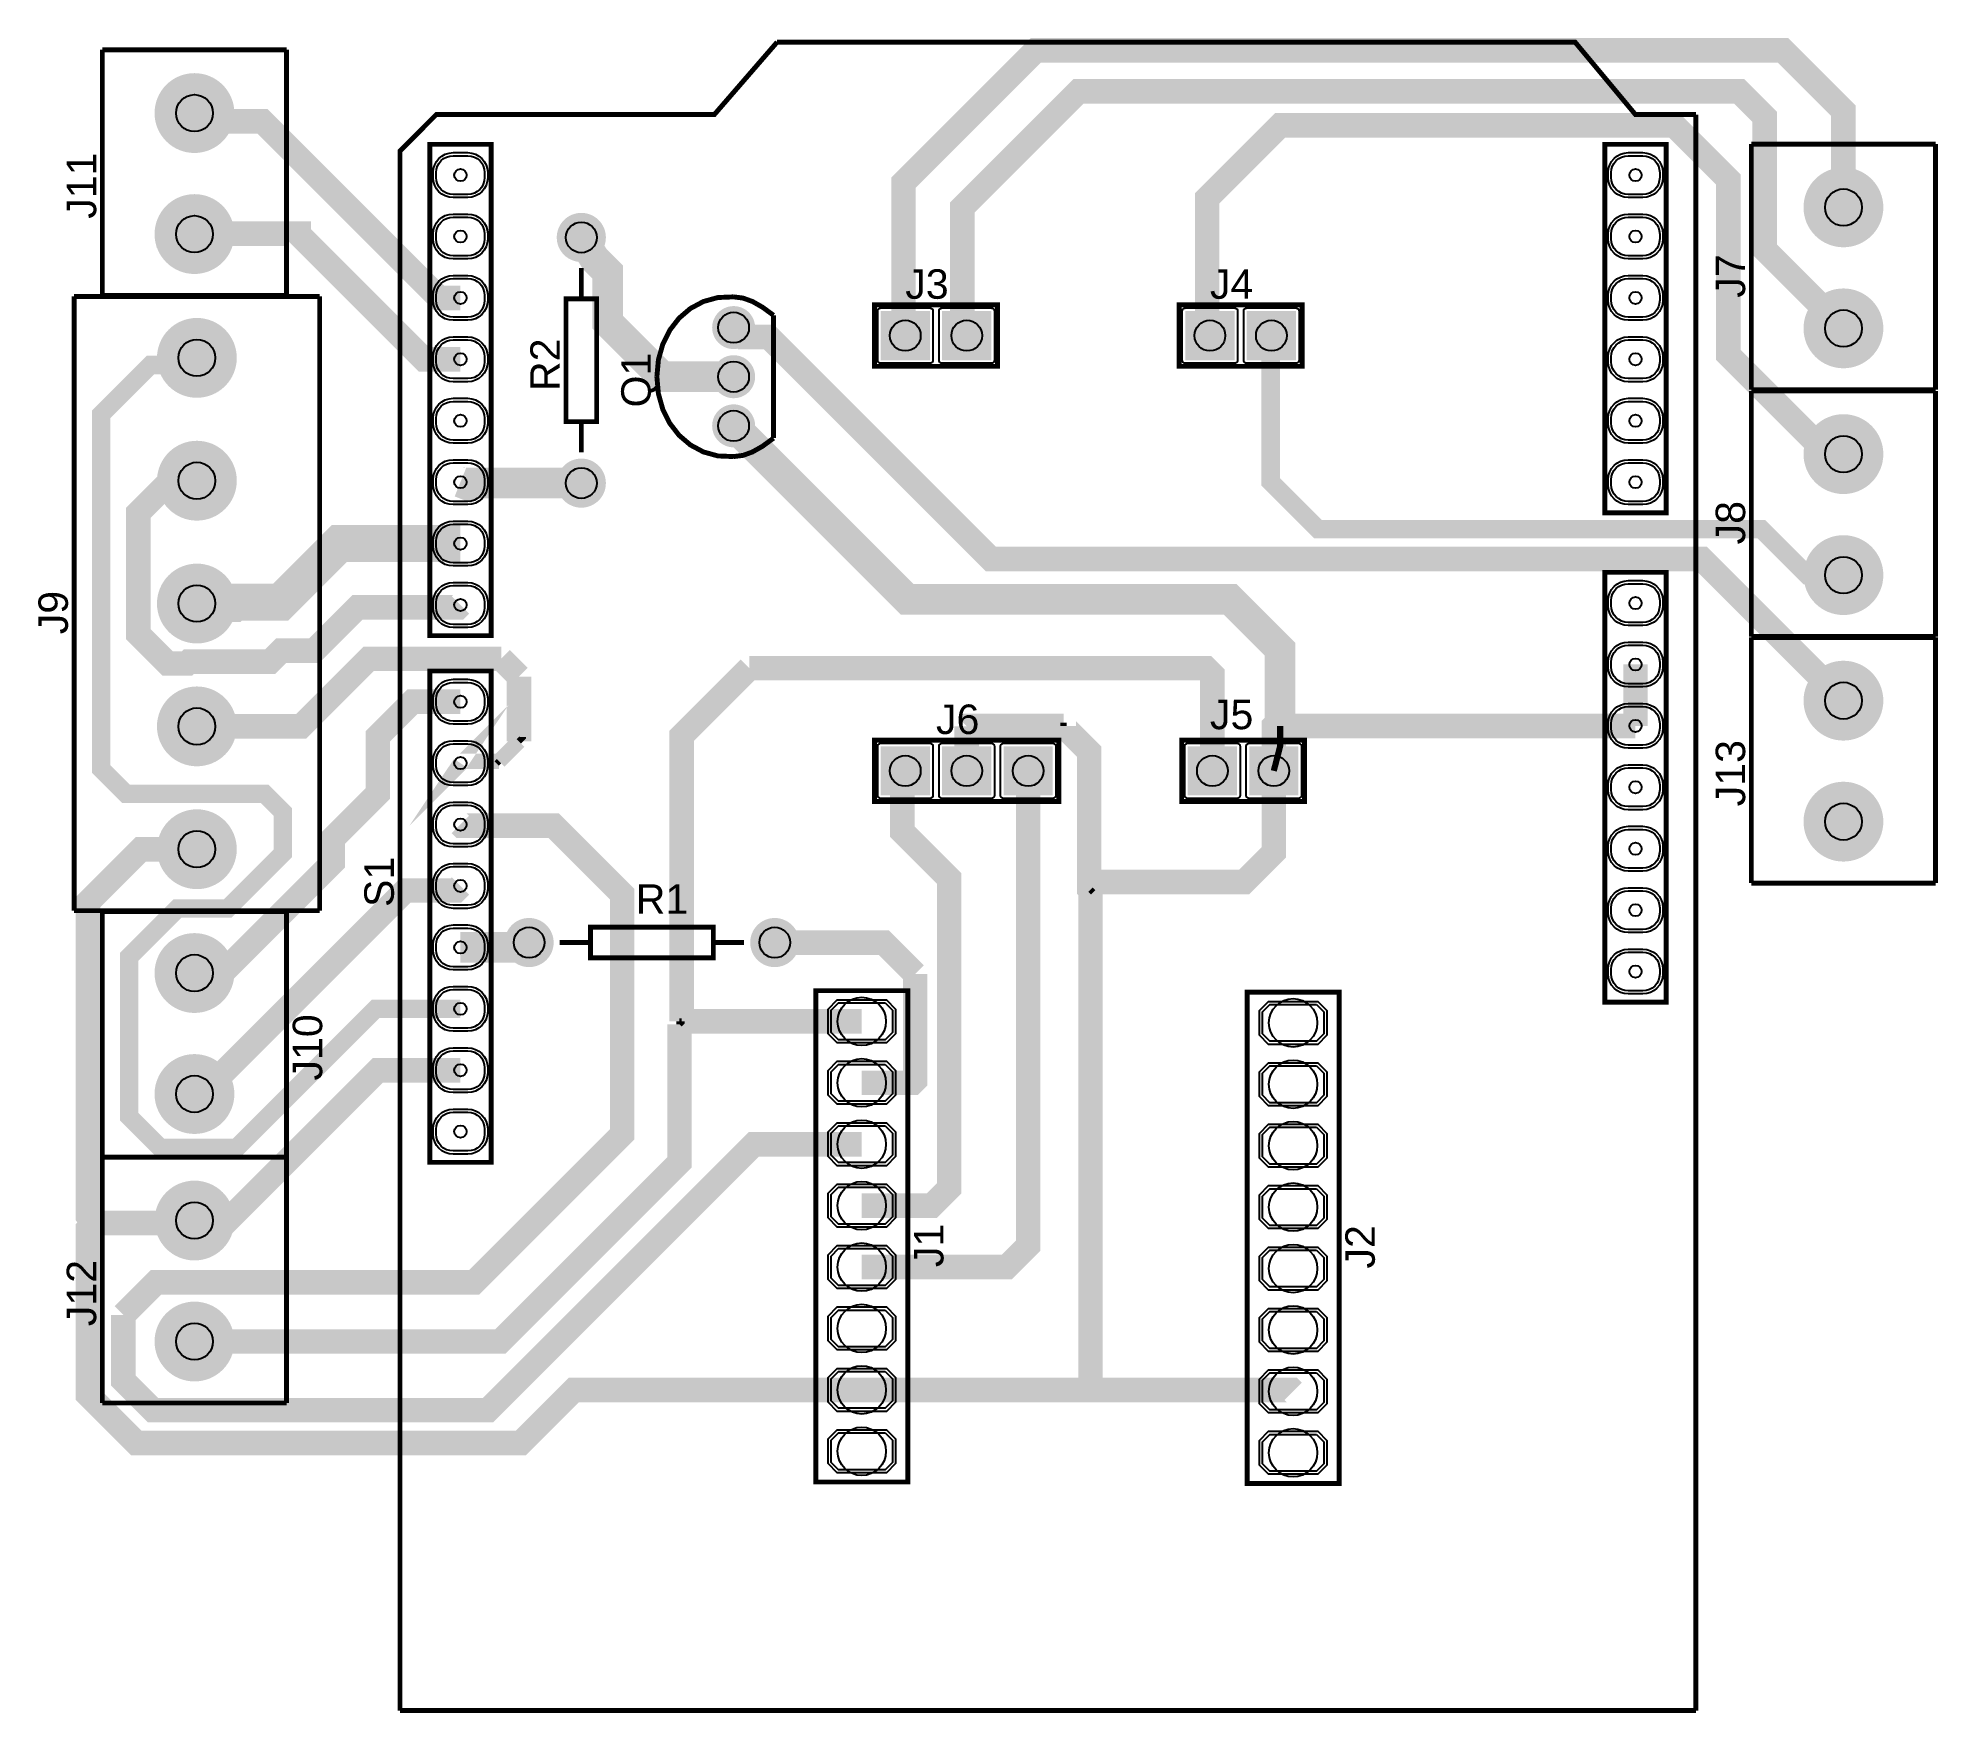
# Model space of a CAD drawing. Header units: centimetres. Extents: x -5.36 to 2.5, y 1.68 to 8.61.
import ezdxf

# ---------------------------------------------------------------- set-up
doc = ezdxf.new("R2010")
doc.units = ezdxf.units.CM
doc.layers.get('0').update_dxf_attribs({"linetype": 'CONTINUOUS'})

msp = doc.modelspace()

# ---------------------------------------------------------------- texts
at = {"width": 1.041667}
for s, p in [('J11', (-5.1164, 7.8635)), ('J11', (-5.1164, 7.8635)), ('J7', (1.7036, 7.537)), ('J7', (1.7036, 7.537)), ('R2', (-3.1989, 7.151)), ('R2', (-3.1989, 7.151)), ('Q1', (-2.8229, 7.083)), ('Q1', (-2.8229, 7.083)), ('J8', (1.7036, 6.51662)), ('J8', (1.7036, 6.51662)), ('J9', (-5.2334, 6.145)), ('J9', (-5.2334, 6.145)), ('J13', (1.7036, 5.4335)), ('J13', (1.7036, 5.4335)), ('S1', (-3.8854, 5.017)), ('S1', (-3.8854, 5.017)), ('J10', (-4.18168, 4.2995)), ('J10', (-4.18168, 4.2995)), ('J1', (-1.61218, 3.528)), ('J1', (-1.61218, 3.528)), ('J2', (0.17182, 3.522)), ('J2', (0.17182, 3.522)), ('J12', (-5.1164, 3.2835)), ('J12', (-5.1164, 3.2835))]:
    msp.add_text(s, height=0.12192, rotation=90, dxfattribs=at).set_placement(p)
for s, p in [('J3', (-1.77, 7.5324)), ('J3', (-1.77, 7.5324)), ('J4', (-0.51, 7.5324)), ('J4', (-0.51, 7.5324)), ('J6', (-1.643, 5.7324)), ('J6', (-1.643, 5.7324)), ('J5', (-0.51, 5.7524)), ('J5', (-0.51, 5.7524)), ('R1', (-2.885, 4.9889)), ('R1', (-2.885, 4.9889))]:
    msp.add_text(s, height=0.12192, dxfattribs=at).set_placement(p)

# ---------------------------------------------------------------- blocks, each defined once
blk = doc.blocks.new('EPAD')
at = {"const_width": 0.5}
blk.add_lwpolyline([(-0.25, 0, 1), (0.25, 0, 1)], format="xyb", close=True, dxfattribs=at)
blk = doc.blocks.new('RPAD')
blk.add_trace([(-0.5, -0.5), (-0.5, 0.5), (0.5, -0.5), (0.5, 0.5)])

# ---------------------------------------------------------------- linework, layer by layer
for points, const_width in [([(-5.091, 8.562), (-4.329, 8.562)], 0.02032), ([(-5.091, 7.546), (-5.091, 8.562)], 0.02032), ([(-5.091, 8.562), (-4.329, 8.562)], 0.02032), ([(-5.091, 7.546), (-5.091, 8.562)], 0.02032), ([(-4.329, 7.546), (-4.329, 8.562)], 0.02032), ([(-4.329, 7.546), (-4.329, 8.562)], 0.02032), ([(-3.86, 1.694), (-3.86, 8.144), (-3.71, 8.294), (-2.56, 8.294), (-2.3, 8.594)], 0.02032), ([(-3.86, 1.694), (-3.86, 8.144), (-3.71, 8.294), (-2.56, 8.294), (-2.3, 8.594)], 0.02032), ([(1.5, 8.294), (1.25, 8.294), (1, 8.594), (-2.3, 8.594)], 0.02032), ([(1.5, 8.294), (1.25, 8.294), (1, 8.594), (-2.3, 8.594)], 0.02032), ([(2.11, 7.91038), (2.11, 8.31), (1.86, 8.56), (-1.230449, 8.56), (-1.77738, 8.013069), (-1.77738, 7.38738), (-1.77, 7.38)], 0.1016), ([(2.11, 7.41), (1.784243, 7.735757), (1.784243, 8.284878), (1.679121, 8.39), (-1.053659, 8.39), (-1.53369, 7.909969), (-1.53369, 7.39769), (-1.516, 7.38)], 0.1016), ([(-3.61, 7.536), (-3.69838, 7.536), (-3.82426, 7.66188), (-4.42878, 8.2664), (-4.50498, 8.2664), (-4.68024, 8.2664), (-4.6904, 8.25624), (-4.71, 8.30038)], 0.1016), ([(2.11, 6.89), (2.045025, 6.89), (1.63428, 7.300745), (1.63428, 8.02572), (1.41, 8.25), (-0.2189, 8.25), (-0.521439, 7.947461), (-0.521439, 7.391439), (-0.51, 7.38)], 0.1016), ([(1.5, 1.694), (1.5, 8.294)], 0.02032), ([(1.5, 1.694), (1.5, 8.294)], 0.02032), ([(-3.737, 6.139), (-3.483, 6.139), (-3.483, 8.171), (-3.737, 8.171), (-3.737, 6.139)], 0.02032), ([(-3.737, 6.139), (-3.483, 6.139), (-3.483, 8.171), (-3.737, 8.171), (-3.737, 6.139)], 0.02032), ([(1.123, 6.647), (1.377, 6.647), (1.377, 8.171), (1.123, 8.171), (1.123, 6.647)], 0.02032), ([(1.123, 6.647), (1.377, 6.647), (1.377, 8.171), (1.123, 8.171), (1.123, 6.647)], 0.02032), ([(1.729, 8.172), (2.491, 8.172)], 0.02032), ([(1.729, 7.156), (1.729, 8.172)], 0.02032), ([(1.729, 8.172), (2.491, 8.172)], 0.02032), ([(1.729, 7.156), (1.729, 8.172)], 0.02032), ([(2.491, 7.156), (2.491, 8.172)], 0.02032), ([(2.491, 7.156), (2.491, 8.172)], 0.02032), ([(-3.61, 7.282), (-3.76188, 7.282), (-3.77854, 7.29866), (-4.27892, 7.79904), (-4.27892, 7.80158), (-4.7412, 7.80158), (-4.74374, 7.79904), (-4.71, 7.8)], 0.1016), ([(-2.48, 7.21), (-2.775809, 7.21), (-3.001306, 7.435497), (-3.001306, 7.64345), (-3.054956, 7.6971), (-3.11, 7.786)], 0.127), ([(-3.11, 7.532), (-3.11, 7.659)], 0.02032), ([(-3.11, 7.532), (-3.11, 7.659)], 0.02032), ([(-5.208, 7.542), (-4.192, 7.542)], 0.02032), ([(-5.208, 7.542), (-5.208, 5.002)], 0.02032), ([(-5.208, 7.542), (-4.192, 7.542)], 0.02032), ([(-5.208, 7.542), (-5.208, 5.002)], 0.02032), ([(-4.329, 7.546), (-5.091, 7.546)], 0.02032), ([(-4.329, 7.546), (-5.091, 7.546)], 0.02032), ([(-4.192, 5.002), (-4.192, 7.542)], 0.02032), ([(-4.192, 5.002), (-4.192, 7.542)], 0.02032), ([(-2.48, 7.5402), (-2.544918, 7.537569), (-2.604953, 7.521088), (-2.658942, 7.492161), (-2.705722, 7.452193), (-2.744131, 7.402588), (-2.773005, 7.344751), (-2.791182, 7.280087), (-2.7975, 7.21)], 0.02032), ([(-2.48, 7.5402), (-2.544918, 7.537569), (-2.604953, 7.521088), (-2.658942, 7.492161), (-2.705722, 7.452193), (-2.744131, 7.402588), (-2.773005, 7.344751), (-2.791182, 7.280087), (-2.7975, 7.21)], 0.02032), ([(-2.48, 7.5402), (-2.441702, 7.535438), (-2.402212, 7.52115), (-2.360342, 7.497338), (-2.3149, 7.464)], 0.02032), ([(-2.48, 7.5402), (-2.441702, 7.535438), (-2.402212, 7.52115), (-2.360342, 7.497338), (-2.3149, 7.464)], 0.02032), ([(-3.1735, 7.024), (-3.0465, 7.024), (-3.0465, 7.532), (-3.1735, 7.532), (-3.1735, 7.024)], 0.02032), ([(-3.1735, 7.024), (-3.0465, 7.024), (-3.0465, 7.532), (-3.1735, 7.532), (-3.1735, 7.024)], 0.02032), ([(-2.3149, 6.956), (-2.3149, 7.464)], 0.02032), ([(-2.3149, 6.956), (-2.3149, 7.464)], 0.02032), ([(-1.897, 7.253), (-1.389, 7.253), (-1.389, 7.507), (-1.897, 7.507), (-1.897, 7.253)], 0.02032), ([(-1.897, 7.253), (-1.389, 7.253), (-1.389, 7.507), (-1.897, 7.507), (-1.897, 7.253)], 0.02032), ([(-0.637, 7.253), (-0.129, 7.253), (-0.129, 7.507), (-0.637, 7.507), (-0.637, 7.253)], 0.02032), ([(-0.637, 7.253), (-0.129, 7.253), (-0.129, 7.507), (-0.637, 7.507), (-0.637, 7.253)], 0.02032), ([(2.11, 5.87038), (1.52384, 6.45654), (-1.416539, 6.45654), (-2.334771, 7.374772), (-2.441572, 7.374772), (-2.48, 7.4132)], 0.1016), ([(2.11, 6.38962), (1.960379, 6.38962), (1.769999, 6.58), (-0.063128, 6.58), (-0.259003, 6.775875), (-0.259003, 7.376997), (-0.256, 7.38)], 0.0762), ([(-3.61, 4.596), (-3.960355, 4.596), (-4.535793, 4.020562), (-4.850563, 4.020562), (-4.98, 4.149999), (-4.98, 4.811076), (-4.780538, 5.010538), (-4.573125, 5.010538), (-4.34461, 5.239053), (-4.34461, 5.41), (-4.419301, 5.484691), (-4.992674, 5.484691), (-5.095895, 5.587912), (-5.095895, 7.054551), (-4.892067, 7.258379), (-4.8524, 7.258379), (-4.7, 7.288)], 0.0762), ([(-2.48, 6.8798), (-2.544918, 6.882431), (-2.604953, 6.898912), (-2.658942, 6.927839), (-2.705722, 6.967807), (-2.744131, 7.017412), (-2.773005, 7.075249), (-2.791182, 7.139913), (-2.7975, 7.21)], 0.02032), ([(-2.48, 6.8798), (-2.544918, 6.882431), (-2.604953, 6.898912), (-2.658942, 6.927839), (-2.705722, 6.967807), (-2.744131, 7.017412), (-2.773005, 7.075249), (-2.791182, 7.139913), (-2.7975, 7.21)], 0.02032), ([(2.491, 7.156), (1.729, 7.156)], 0.02032), ([(2.491, 7.156), (1.729, 7.156)], 0.02032), ([(1.729, 7.15162), (2.491, 7.15162)], 0.02032), ([(1.729, 6.13562), (1.729, 7.15162)], 0.02032), ([(1.729, 7.15162), (2.491, 7.15162)], 0.02032), ([(1.729, 6.13562), (1.729, 7.15162)], 0.02032), ([(2.491, 6.13562), (2.491, 7.15162)], 0.02032), ([(2.491, 6.13562), (2.491, 7.15162)], 0.02032), ([(-3.11, 6.897), (-3.11, 7.024)], 0.02032), ([(-3.11, 6.897), (-3.11, 7.024)], 0.02032), ([(-2.48, 7.0068), (-1.762666, 6.289466), (-0.692634, 6.289466), (-0.42606, 6.289466), (-0.219842, 6.083248), (-0.219842, 5.766)], 0.127), ([(-2.48, 6.8798), (-2.441702, 6.884562), (-2.402212, 6.89885), (-2.360342, 6.922662), (-2.3149, 6.956)], 0.02032), ([(-2.48, 6.8798), (-2.441702, 6.884562), (-2.402212, 6.89885), (-2.360342, 6.922662), (-2.3149, 6.956)], 0.02032), ([(-3.11, 6.77), (-3.572728, 6.77), (-3.580604, 6.762124), (-3.61, 6.774)], 0.127), ([(-4.942522, 6.512282), (-4.942522, 6.646448), (-4.929587, 6.659383), (-4.80897, 6.78), (-4.7, 6.78)], 0.1016), ([(-3.61, 6.266), (-3.619243, 6.256757), (-3.760241, 6.256757), (-4.034835, 6.256757), (-4.214084, 6.077508), (-4.351381, 6.077508), (-4.397147, 6.031742), (-4.732763, 6.031742), (-4.74039, 6.024115), (-4.82048, 6.024115), (-4.942522, 6.146157), (-4.942522, 6.512282)], 0.1016), ([(-3.61, 6.52), (-4.11131, 6.52), (-4.134859, 6.496451), (-4.353898, 6.277412), (-4.545555, 6.277412), (-4.550967, 6.272), (-4.7, 6.272)], 0.1524), ([(1.123, 4.623), (1.377, 4.623), (1.377, 6.401), (1.123, 6.401), (1.123, 4.623)], 0.02032), ([(1.123, 4.623), (1.377, 4.623), (1.377, 6.401), (1.123, 6.401), (1.123, 4.623)], 0.02032), ([(2.491, 6.13562), (1.729, 6.13562)], 0.02032), ([(2.491, 6.13562), (1.729, 6.13562)], 0.02032), ([(1.729, 6.132), (2.491, 6.132)], 0.02032), ([(1.729, 5.116), (1.729, 6.132)], 0.02032), ([(1.729, 6.132), (2.491, 6.132)], 0.02032), ([(1.729, 5.116), (1.729, 6.132)], 0.02032), ([(2.491, 5.116), (2.491, 6.132)], 0.02032), ([(2.491, 5.116), (2.491, 6.132)], 0.02032), ([(-4.7, 5.764), (-4.269092, 5.764), (-3.989579, 6.043513), (-3.441441, 6.043513)], 0.1016), ([(-3.367928, 5.97), (-3.441441, 6.043513)], 0.1016), ([(-2.695432, 5.64), (-2.695432, 5.724417), (-2.415137, 6.004712)], 0.1016), ([(-1.918718, 6.004712), (-2.415137, 6.004712)], 0.1016), ([(-1.9, 6.004712), (-1.918718, 6.004712)], 0.1016), ([(-1.876667, 6.004712), (-1.9, 6.004712)], 0.1016), ([(-1.37, 6.004712), (-1.876667, 6.004712)], 0.1016), ([(-0.5, 5.58), (-0.5, 5.97811), (-0.526602, 6.004712), (-1.37, 6.004712)], 0.1016), ([(1.25, 6.02), (1.25, 5.766)], 0.1016), ([(-3.737, 3.961), (-3.483, 3.961), (-3.483, 5.993), (-3.737, 5.993), (-3.737, 3.961)], 0.02032), ([(-3.737, 3.961), (-3.483, 3.961), (-3.483, 5.993), (-3.737, 5.993), (-3.737, 3.961)], 0.02032), ([(-3.367928, 5.97), (-3.367928, 5.702072)], 0.1016), ([(-4.71, 4.744), (-4.596, 4.744), (-4.138318, 5.201682), (-4.138318, 5.29982), (-3.951441, 5.486697), (-3.951441, 5.723153), (-3.808594, 5.866), (-3.61, 5.866)], 0.1016), ([(-3.45, 5.62), (-3.598788, 5.62), (-3.61648, 5.602308), (-3.61, 5.612)], 0.0635), ([(-1.115472, 5.766), (-1.514704, 5.766), (-1.516, 5.764704)], 0.1016), ([(-1.516, 5.58), (-1.516, 5.764704)], 0.1016), ([(-1.02, 5.67), (-1.115472, 5.765472), (-1.115472, 5.766)], 0.1016), ([(-1.004096, 5.12), (-0.369263, 5.12), (-0.245737, 5.243526), (-0.245737, 5.579737), (-0.246, 5.58), (-0.246, 5.765737), (-0.245737, 5.766)], 0.1016), ([(-0.036016, 5.766), (-0.219842, 5.766), (-0.245737, 5.766)], 0.1016), ([(0.13, 5.766), (-0.036016, 5.766)], 0.1016), ([(1.25, 5.766), (0.13, 5.766)], 0.1016), ([(-1.115472, 5.766), (-1.115472, 5.778989)], 0.0254), ([(-0.219842, 5.766), (-0.219842, 5.6816), (-0.246, 5.58)], 0.0254), ([(-3.45, 5.62), (-3.367928, 5.702072)], 0.0635), ([(-3.367928, 5.702072), (-3.351934, 5.718066), (-3.351934, 5.719884)], 0.0254), ([(-2.695432, 5.64), (-2.695432, 4.544)], 0.1016), ([(-1.897, 5.453), (-1.135, 5.453), (-1.135, 5.707), (-1.897, 5.707), (-1.897, 5.453)], 0.02032), ([(-1.897, 5.453), (-1.135, 5.453), (-1.135, 5.707), (-1.897, 5.707), (-1.897, 5.453)], 0.02032), ([(-1.02, 5.67), (-1.009509, 5.659509), (-1.009509, 5.658539), (-1.009509, 5.093635), (-1.004096, 5.088222)], 0.1016), ([(-0.627, 5.453), (-0.119, 5.453), (-0.119, 5.707), (-0.627, 5.707), (-0.627, 5.453)], 0.02032), ([(-0.627, 5.453), (-0.119, 5.453), (-0.119, 5.707), (-0.627, 5.707), (-0.627, 5.453)], 0.02032), ([(-3.46, 5.61), (-3.45, 5.62)], 0.0254), ([(-1.95, 3.782), (-1.659683, 3.782), (-1.588698, 3.852985), (-1.588698, 5.135079), (-1.661269, 5.20765), (-1.782222, 5.328603), (-1.782222, 5.4784), (-1.77, 5.58)], 0.1016), ([(-1.262, 5.58), (-1.262, 3.61599), (-1.328578, 3.549412), (-1.34999, 3.528), (-1.914731, 3.528)], 0.1016), ([(-5.004065, 3.33), (-4.869191, 3.464874), (-4.863637, 3.464874), (-3.553557, 3.464874), (-3.218329, 3.800102), (-2.941121, 4.07731), (-2.941121, 4.528579), (-2.941121, 5.070101), (-2.986248, 5.115228), (-3.224776, 5.353756), (-3.605756, 5.353756), (-3.61, 5.358)], 0.1016), ([(-4.7, 5.256), (-4.930904, 5.256), (-5.15, 5.036904), (-5.15, 3.737927), (-5.127484, 3.707484)], 0.1016), ([(-3.61, 5.104), (-3.628675, 5.085325), (-3.837901, 5.085325), (-4.682608, 4.240618), (-4.700246, 4.240618), (-4.71, 4.24362)], 0.1016), ([(-1.004096, 5.12), (-1.004096, 5.088222), (-1.004096, 3.02)], 0.1016), ([(2.491, 5.116), (1.729, 5.116)], 0.02032), ([(2.491, 5.116), (1.729, 5.116)], 0.02032), ([(-1.004096, 5.088222), (-0.993345, 5.077471)], 0.0254), ([(-5.208, 5.002), (-4.192, 5.002)], 0.02032), ([(-5.208, 5.002), (-4.192, 5.002)], 0.02032), ([(-5.091, 4.998), (-4.329, 4.998)], 0.02032), ([(-5.091, 4.998), (-5.091, 3.982)], 0.02032), ([(-5.091, 4.998), (-4.329, 4.998)], 0.02032), ([(-5.091, 4.998), (-5.091, 3.982)], 0.02032), ([(-4.329, 4.998), (-4.329, 3.982)], 0.02032), ([(-4.329, 4.998), (-4.329, 3.982)], 0.02032), ([(-3.61, 4.85), (-3.346, 4.85), (-3.326, 4.87)], 0.127), ([(-3.199, 4.87), (-3.072, 4.87)], 0.02032), ([(-3.199, 4.87), (-3.072, 4.87)], 0.02032), ([(-3.072, 4.8065), (-2.564, 4.8065), (-2.564, 4.9335), (-3.072, 4.9335), (-3.072, 4.8065)], 0.02032), ([(-3.072, 4.8065), (-2.564, 4.8065), (-2.564, 4.9335), (-3.072, 4.9335), (-3.072, 4.8065)], 0.02032), ([(-2.564, 4.87), (-2.437, 4.87)], 0.02032), ([(-2.564, 4.87), (-2.437, 4.87)], 0.02032), ([(-1.921103, 4.87), (-2.31, 4.87)], 0.1016), ([(-1.729142, 4.74), (-1.859142, 4.87), (-1.921103, 4.87)], 0.1016), ([(-1.95, 4.29), (-1.73985, 4.29), (-1.729142, 4.300708), (-1.729142, 4.74)], 0.1016), ([(-2.1405, 2.639), (-1.7595, 2.639), (-1.7595, 4.671), (-2.1405, 4.671), (-2.1405, 2.639)], 0.02032), ([(-2.1405, 2.639), (-1.7595, 2.639), (-1.7595, 4.671), (-2.1405, 4.671), (-2.1405, 2.639)], 0.02032), ([(-0.3565, 2.633), (0.0245, 2.633), (0.0245, 4.665), (-0.3565, 4.665), (-0.3565, 2.633)], 0.02032), ([(-0.3565, 2.633), (0.0245, 2.633), (0.0245, 4.665), (-0.3565, 4.665), (-0.3565, 2.633)], 0.02032), ([(-4.71, 3.22), (-3.444848, 3.22), (-2.70409, 3.960758), (-2.70409, 4.531616)], 0.1016), ([(-1.95, 4.544), (-2.695432, 4.544)], 0.1016), ([(-2.70409, 4.531616), (-2.70409, 4.544)], 0.0254), ([(-2.695432, 4.544), (-2.695432, 4.540274), (-2.70409, 4.531616)], 0.0254), ([(-2.695432, 4.544), (-2.70409, 4.544)], 0.0254), ([(-3.61, 4.342), (-3.951615, 4.342), (-4.573615, 3.72), (-4.71038, 3.72), (-4.710519, 3.72), (-4.71, 3.72038)], 0.1016), ([(-3.463304, 2.968478), (-2.395782, 4.036), (-2.344208, 4.036), (-2.326054, 4.036)], 0.1016), ([(-1.95, 4.036), (-2.326054, 4.036)], 0.1016), ([(-4.329, 3.982), (-5.091, 3.982)], 0.02032), ([(-5.091, 3.982), (-4.329, 3.982)], 0.02032), ([(-5.091, 2.966), (-5.091, 3.982)], 0.02032), ([(-4.329, 3.982), (-5.091, 3.982)], 0.02032), ([(-5.091, 3.982), (-4.329, 3.982)], 0.02032), ([(-5.091, 2.966), (-5.091, 3.982)], 0.02032), ([(-4.329, 2.966), (-4.329, 3.982)], 0.02032), ([(-4.329, 2.966), (-4.329, 3.982)], 0.02032), ([(-1.95, 3.02), (-3.14102, 3.02), (-3.360157, 2.800863), (-4.950864, 2.800863), (-5.15, 2.999999), (-5.15, 3.684968), (-5.127484, 3.707484)], 0.1016), ([(-4.71, 3.72038), (-4.71038, 3.72), (-4.72038, 3.71), (-5.124968, 3.71), (-5.127484, 3.707484)], 0.1016), ([(-1.95, 3.528), (-1.914731, 3.528)], 0.1016), ([(-3.463304, 2.968478), (-3.495538, 2.936244), (-4.881578, 2.936244), (-5.004065, 3.058731), (-5.004065, 3.065178), (-5.004065, 3.33)], 0.1016), ([(-1.95, 3.02), (-1.112953, 3.02)], 0.1016), ([(-1.004096, 3.02), (-1.112953, 3.02)], 0.1016), ([(-1.004096, 3.02), (-0.172, 3.02), (-0.166, 3.014)], 0.1016), ([(-4.329, 2.966), (-5.091, 2.966)], 0.02032), ([(-4.329, 2.966), (-5.091, 2.966)], 0.02032), ([(1.5, 1.694), (-3.86, 1.694)], 0.02032), ([(1.5, 1.694), (-3.86, 1.694)], 0.02032)]:
    msp.add_lwpolyline(points, dxfattribs=dict(const_width=const_width))
for points in [[(-3.7227, 8.034), (-3.7227, 8.054), (-3.721054, 8.070909), (-3.71632, 8.086547), (-3.708799, 8.100609), (-3.698794, 8.112794), (-3.686609, 8.122799), (-3.672547, 8.13032), (-3.656909, 8.135054), (-3.64, 8.1367), (-3.58, 8.1367), (-3.563091, 8.135054), (-3.547453, 8.13032), (-3.533391, 8.122799), (-3.521206, 8.112794), (-3.511201, 8.100609), (-3.50368, 8.086547), (-3.498946, 8.070909), (-3.4973, 8.054), (-3.4973, 8.034), (-3.498946, 8.017091), (-3.50368, 8.001453), (-3.511201, 7.987391), (-3.521206, 7.975206), (-3.533391, 7.965201), (-3.547453, 7.95768), (-3.563091, 7.952946), (-3.58, 7.9513), (-3.64, 7.9513), (-3.656909, 7.952946), (-3.672547, 7.95768), (-3.686609, 7.965201), (-3.698794, 7.975206), (-3.708799, 7.987391), (-3.71632, 8.001453), (-3.721054, 8.017091), (-3.7227, 8.034)], [(-3.71, 8.034), (-3.71, 8.054), (-3.708607, 8.068313), (-3.7046, 8.081549), (-3.698234, 8.093452), (-3.689766, 8.103766), (-3.679452, 8.112234), (-3.667549, 8.1186), (-3.654313, 8.122607), (-3.64, 8.124), (-3.58, 8.124), (-3.565687, 8.122607), (-3.552451, 8.1186), (-3.540548, 8.112234), (-3.530234, 8.103766), (-3.521766, 8.093452), (-3.5154, 8.081549), (-3.511393, 8.068313), (-3.51, 8.054), (-3.51, 8.034), (-3.511393, 8.019687), (-3.5154, 8.006451), (-3.521766, 7.994548), (-3.530234, 7.984234), (-3.540548, 7.975766), (-3.552451, 7.9694), (-3.565687, 7.965393), (-3.58, 7.964), (-3.64, 7.964), (-3.654313, 7.965393), (-3.667549, 7.9694), (-3.679452, 7.975766), (-3.689766, 7.984234), (-3.698234, 7.994548), (-3.7046, 8.006451), (-3.708607, 8.019687), (-3.71, 8.034)], [(1.1373, 8.034), (1.1373, 8.054), (1.138946, 8.070909), (1.14368, 8.086547), (1.151201, 8.100609), (1.161206, 8.112794), (1.173391, 8.122799), (1.187453, 8.13032), (1.203091, 8.135054), (1.22, 8.1367), (1.28, 8.1367), (1.296909, 8.135054), (1.312547, 8.13032), (1.326609, 8.122799), (1.338794, 8.112794), (1.348799, 8.100609), (1.35632, 8.086547), (1.361054, 8.070909), (1.3627, 8.054), (1.3627, 8.034), (1.361054, 8.017091), (1.35632, 8.001453), (1.348799, 7.987391), (1.338794, 7.975206), (1.326609, 7.965201), (1.312547, 7.95768), (1.296909, 7.952946), (1.28, 7.9513), (1.22, 7.9513), (1.203091, 7.952946), (1.187453, 7.95768), (1.173391, 7.965201), (1.161206, 7.975206), (1.151201, 7.987391), (1.14368, 8.001453), (1.138946, 8.017091), (1.1373, 8.034)], [(1.15, 8.034), (1.15, 8.054), (1.151393, 8.068313), (1.1554, 8.081549), (1.161766, 8.093452), (1.170234, 8.103766), (1.180548, 8.112234), (1.192451, 8.1186), (1.205687, 8.122607), (1.22, 8.124), (1.28, 8.124), (1.294313, 8.122607), (1.307549, 8.1186), (1.319452, 8.112234), (1.329766, 8.103766), (1.338234, 8.093452), (1.3446, 8.081549), (1.348607, 8.068313), (1.35, 8.054), (1.35, 8.034), (1.348607, 8.019687), (1.3446, 8.006451), (1.338234, 7.994548), (1.329766, 7.984234), (1.319452, 7.975766), (1.307549, 7.9694), (1.294313, 7.965393), (1.28, 7.964), (1.22, 7.964), (1.205687, 7.965393), (1.192451, 7.9694), (1.180548, 7.975766), (1.170234, 7.984234), (1.161766, 7.994548), (1.1554, 8.006451), (1.151393, 8.019687), (1.15, 8.034)], [(-3.7227, 7.78), (-3.7227, 7.8), (-3.721054, 7.816909), (-3.71632, 7.832547), (-3.708799, 7.846609), (-3.698794, 7.858794), (-3.686609, 7.868799), (-3.672547, 7.87632), (-3.656909, 7.881054), (-3.64, 7.8827), (-3.58, 7.8827), (-3.563091, 7.881054), (-3.547453, 7.87632), (-3.533391, 7.868799), (-3.521206, 7.858794), (-3.511201, 7.846609), (-3.50368, 7.832547), (-3.498946, 7.816909), (-3.4973, 7.8), (-3.4973, 7.78), (-3.498946, 7.763091), (-3.50368, 7.747453), (-3.511201, 7.733391), (-3.521206, 7.721206), (-3.533391, 7.711201), (-3.547453, 7.70368), (-3.563091, 7.698946), (-3.58, 7.6973), (-3.64, 7.6973), (-3.656909, 7.698946), (-3.672547, 7.70368), (-3.686609, 7.711201), (-3.698794, 7.721206), (-3.708799, 7.733391), (-3.71632, 7.747453), (-3.721054, 7.763091), (-3.7227, 7.78)], [(-3.71, 7.78), (-3.71, 7.8), (-3.708607, 7.814313), (-3.7046, 7.827549), (-3.698234, 7.839452), (-3.689766, 7.849766), (-3.679452, 7.858234), (-3.667549, 7.8646), (-3.654313, 7.868607), (-3.64, 7.87), (-3.58, 7.87), (-3.565687, 7.868607), (-3.552451, 7.8646), (-3.540548, 7.858234), (-3.530234, 7.849766), (-3.521766, 7.839452), (-3.5154, 7.827549), (-3.511393, 7.814313), (-3.51, 7.8), (-3.51, 7.78), (-3.511393, 7.765687), (-3.5154, 7.752451), (-3.521766, 7.740548), (-3.530234, 7.730234), (-3.540548, 7.721766), (-3.552451, 7.7154), (-3.565687, 7.711393), (-3.58, 7.71), (-3.64, 7.71), (-3.654313, 7.711393), (-3.667549, 7.7154), (-3.679452, 7.721766), (-3.689766, 7.730234), (-3.698234, 7.740548), (-3.7046, 7.752451), (-3.708607, 7.765687), (-3.71, 7.78)], [(1.1373, 7.78), (1.1373, 7.8), (1.138946, 7.816909), (1.14368, 7.832547), (1.151201, 7.846609), (1.161206, 7.858794), (1.173391, 7.868799), (1.187453, 7.87632), (1.203091, 7.881054), (1.22, 7.8827), (1.28, 7.8827), (1.296909, 7.881054), (1.312547, 7.87632), (1.326609, 7.868799), (1.338794, 7.858794), (1.348799, 7.846609), (1.35632, 7.832547), (1.361054, 7.816909), (1.3627, 7.8), (1.3627, 7.78), (1.361054, 7.763091), (1.35632, 7.747453), (1.348799, 7.733391), (1.338794, 7.721206), (1.326609, 7.711201), (1.312547, 7.70368), (1.296909, 7.698946), (1.28, 7.6973), (1.22, 7.6973), (1.203091, 7.698946), (1.187453, 7.70368), (1.173391, 7.711201), (1.161206, 7.721206), (1.151201, 7.733391), (1.14368, 7.747453), (1.138946, 7.763091), (1.1373, 7.78)], [(1.15, 7.78), (1.15, 7.8), (1.151393, 7.814313), (1.1554, 7.827549), (1.161766, 7.839452), (1.170234, 7.849766), (1.180548, 7.858234), (1.192451, 7.8646), (1.205687, 7.868607), (1.22, 7.87), (1.28, 7.87), (1.294313, 7.868607), (1.307549, 7.8646), (1.319452, 7.858234), (1.329766, 7.849766), (1.338234, 7.839452), (1.3446, 7.827549), (1.348607, 7.814313), (1.35, 7.8), (1.35, 7.78), (1.348607, 7.765687), (1.3446, 7.752451), (1.338234, 7.740548), (1.329766, 7.730234), (1.319452, 7.721766), (1.307549, 7.7154), (1.294313, 7.711393), (1.28, 7.71), (1.22, 7.71), (1.205687, 7.711393), (1.192451, 7.7154), (1.180548, 7.721766), (1.170234, 7.730234), (1.161766, 7.740548), (1.1554, 7.752451), (1.151393, 7.765687), (1.15, 7.78)], [(-3.7227, 7.526), (-3.7227, 7.546), (-3.721054, 7.562909), (-3.71632, 7.578547), (-3.708799, 7.592609), (-3.698794, 7.604794), (-3.686609, 7.614799), (-3.672547, 7.62232), (-3.656909, 7.627054), (-3.64, 7.6287), (-3.58, 7.6287), (-3.563091, 7.627054), (-3.547453, 7.62232), (-3.533391, 7.614799), (-3.521206, 7.604794), (-3.511201, 7.592609), (-3.50368, 7.578547), (-3.498946, 7.562909), (-3.4973, 7.546), (-3.4973, 7.526), (-3.498946, 7.509091), (-3.50368, 7.493453), (-3.511201, 7.479391), (-3.521206, 7.467206), (-3.533391, 7.457201), (-3.547453, 7.44968), (-3.563091, 7.444946), (-3.58, 7.4433), (-3.64, 7.4433), (-3.656909, 7.444946), (-3.672547, 7.44968), (-3.686609, 7.457201), (-3.698794, 7.467206), (-3.708799, 7.479391), (-3.71632, 7.493453), (-3.721054, 7.509091), (-3.7227, 7.526)], [(1.1373, 7.526), (1.1373, 7.546), (1.138946, 7.562909), (1.14368, 7.578547), (1.151201, 7.592609), (1.161206, 7.604794), (1.173391, 7.614799), (1.187453, 7.62232), (1.203091, 7.627054), (1.22, 7.6287), (1.28, 7.6287), (1.296909, 7.627054), (1.312547, 7.62232), (1.326609, 7.614799), (1.338794, 7.604794), (1.348799, 7.592609), (1.35632, 7.578547), (1.361054, 7.562909), (1.3627, 7.546), (1.3627, 7.526), (1.361054, 7.509091), (1.35632, 7.493453), (1.348799, 7.479391), (1.338794, 7.467206), (1.326609, 7.457201), (1.312547, 7.44968), (1.296909, 7.444946), (1.28, 7.4433), (1.22, 7.4433), (1.203091, 7.444946), (1.187453, 7.44968), (1.173391, 7.457201), (1.161206, 7.467206), (1.151201, 7.479391), (1.14368, 7.493453), (1.138946, 7.509091), (1.1373, 7.526)], [(-3.71, 7.526), (-3.71, 7.546), (-3.708607, 7.560313), (-3.7046, 7.573549), (-3.698234, 7.585452), (-3.689766, 7.595766), (-3.679452, 7.604234), (-3.667549, 7.6106), (-3.654313, 7.614607), (-3.64, 7.616), (-3.58, 7.616), (-3.565687, 7.614607), (-3.552451, 7.6106), (-3.540548, 7.604234), (-3.530234, 7.595766), (-3.521766, 7.585452), (-3.5154, 7.573549), (-3.511393, 7.560313), (-3.51, 7.546), (-3.51, 7.526), (-3.511393, 7.511687), (-3.5154, 7.498451), (-3.521766, 7.486548), (-3.530234, 7.476234), (-3.540548, 7.467766), (-3.552451, 7.4614), (-3.565687, 7.457393), (-3.58, 7.456), (-3.64, 7.456), (-3.654313, 7.457393), (-3.667549, 7.4614), (-3.679452, 7.467766), (-3.689766, 7.476234), (-3.698234, 7.486548), (-3.7046, 7.498451), (-3.708607, 7.511687), (-3.71, 7.526)], [(1.15, 7.526), (1.15, 7.546), (1.151393, 7.560313), (1.1554, 7.573549), (1.161766, 7.585452), (1.170234, 7.595766), (1.180548, 7.604234), (1.192451, 7.6106), (1.205687, 7.614607), (1.22, 7.616), (1.28, 7.616), (1.294313, 7.614607), (1.307549, 7.6106), (1.319452, 7.604234), (1.329766, 7.595766), (1.338234, 7.585452), (1.3446, 7.573549), (1.348607, 7.560313), (1.35, 7.546), (1.35, 7.526), (1.348607, 7.511687), (1.3446, 7.498451), (1.338234, 7.486548), (1.329766, 7.476234), (1.319452, 7.467766), (1.307549, 7.4614), (1.294313, 7.457393), (1.28, 7.456), (1.22, 7.456), (1.205687, 7.457393), (1.192451, 7.4614), (1.180548, 7.467766), (1.170234, 7.476234), (1.161766, 7.486548), (1.1554, 7.498451), (1.151393, 7.511687), (1.15, 7.526)], [(-1.8716, 7.4943), (-1.6684, 7.4943), (-1.665803, 7.494047), (-1.663402, 7.49332), (-1.661242, 7.492165), (-1.659371, 7.490629), (-1.657835, 7.488757), (-1.65668, 7.486598), (-1.655953, 7.484197), (-1.6557, 7.4816), (-1.6557, 7.2784), (-1.655953, 7.275803), (-1.65668, 7.273402), (-1.657835, 7.271243), (-1.659371, 7.269371), (-1.661242, 7.267835), (-1.663402, 7.26668), (-1.665803, 7.265953), (-1.6684, 7.2657), (-1.8716, 7.2657), (-1.874197, 7.265953), (-1.876598, 7.26668), (-1.878758, 7.267835), (-1.880629, 7.269371), (-1.882165, 7.271243), (-1.88332, 7.273402), (-1.884047, 7.275803), (-1.8843, 7.2784), (-1.8843, 7.4816), (-1.884047, 7.484197), (-1.88332, 7.486598), (-1.882165, 7.488757), (-1.880629, 7.490629), (-1.878758, 7.492165), (-1.876598, 7.49332), (-1.874197, 7.494047), (-1.8716, 7.4943)], [(-1.6176, 7.4943), (-1.4144, 7.4943), (-1.411803, 7.494047), (-1.409402, 7.49332), (-1.407242, 7.492165), (-1.405371, 7.490629), (-1.403835, 7.488757), (-1.40268, 7.486598), (-1.401953, 7.484197), (-1.4017, 7.4816), (-1.4017, 7.2784), (-1.401953, 7.275803), (-1.40268, 7.273402), (-1.403835, 7.271243), (-1.405371, 7.269371), (-1.407242, 7.267835), (-1.409402, 7.26668), (-1.411803, 7.265953), (-1.4144, 7.2657), (-1.6176, 7.2657), (-1.620197, 7.265953), (-1.622598, 7.26668), (-1.624758, 7.267835), (-1.626629, 7.269371), (-1.628165, 7.271243), (-1.62932, 7.273402), (-1.630047, 7.275803), (-1.6303, 7.2784), (-1.6303, 7.4816), (-1.630047, 7.484197), (-1.62932, 7.486598), (-1.628165, 7.488757), (-1.626629, 7.490629), (-1.624758, 7.492165), (-1.622598, 7.49332), (-1.620197, 7.494047), (-1.6176, 7.4943)], [(-0.6116, 7.4943), (-0.4084, 7.4943), (-0.405803, 7.494047), (-0.403402, 7.49332), (-0.401242, 7.492165), (-0.399371, 7.490629), (-0.397835, 7.488757), (-0.39668, 7.486598), (-0.395953, 7.484197), (-0.3957, 7.4816), (-0.3957, 7.2784), (-0.395953, 7.275803), (-0.39668, 7.273402), (-0.397835, 7.271243), (-0.399371, 7.269371), (-0.401242, 7.267835), (-0.403402, 7.26668), (-0.405803, 7.265953), (-0.4084, 7.2657), (-0.6116, 7.2657), (-0.614197, 7.265953), (-0.616598, 7.26668), (-0.618758, 7.267835), (-0.620629, 7.269371), (-0.622165, 7.271243), (-0.62332, 7.273402), (-0.624047, 7.275803), (-0.6243, 7.2784), (-0.6243, 7.4816), (-0.624047, 7.484197), (-0.62332, 7.486598), (-0.622165, 7.488757), (-0.620629, 7.490629), (-0.618758, 7.492165), (-0.616598, 7.49332), (-0.614197, 7.494047), (-0.6116, 7.4943)], [(-0.3576, 7.4943), (-0.1544, 7.4943), (-0.151803, 7.494047), (-0.149402, 7.49332), (-0.147242, 7.492165), (-0.145371, 7.490629), (-0.143835, 7.488757), (-0.14268, 7.486598), (-0.141953, 7.484197), (-0.1417, 7.4816), (-0.1417, 7.2784), (-0.141953, 7.275803), (-0.14268, 7.273402), (-0.143835, 7.271243), (-0.145371, 7.269371), (-0.147242, 7.267835), (-0.149402, 7.26668), (-0.151803, 7.265953), (-0.1544, 7.2657), (-0.3576, 7.2657), (-0.360197, 7.265953), (-0.362598, 7.26668), (-0.364758, 7.267835), (-0.366629, 7.269371), (-0.368165, 7.271243), (-0.36932, 7.273402), (-0.370047, 7.275803), (-0.3703, 7.2784), (-0.3703, 7.4816), (-0.370047, 7.484197), (-0.36932, 7.486598), (-0.368165, 7.488757), (-0.366629, 7.490629), (-0.364758, 7.492165), (-0.362598, 7.49332), (-0.360197, 7.494047), (-0.3576, 7.4943)], [(-3.7227, 7.272), (-3.7227, 7.292), (-3.721054, 7.308909), (-3.71632, 7.324547), (-3.708799, 7.338609), (-3.698794, 7.350794), (-3.686609, 7.360799), (-3.672547, 7.36832), (-3.656909, 7.373054), (-3.64, 7.3747), (-3.58, 7.3747), (-3.563091, 7.373054), (-3.547453, 7.36832), (-3.533391, 7.360799), (-3.521206, 7.350794), (-3.511201, 7.338609), (-3.50368, 7.324547), (-3.498946, 7.308909), (-3.4973, 7.292), (-3.4973, 7.272), (-3.498946, 7.255091), (-3.50368, 7.239453), (-3.511201, 7.225391), (-3.521206, 7.213206), (-3.533391, 7.203201), (-3.547453, 7.19568), (-3.563091, 7.190946), (-3.58, 7.1893), (-3.64, 7.1893), (-3.656909, 7.190946), (-3.672547, 7.19568), (-3.686609, 7.203201), (-3.698794, 7.213206), (-3.708799, 7.225391), (-3.71632, 7.239453), (-3.721054, 7.255091), (-3.7227, 7.272)], [(-3.71, 7.272), (-3.71, 7.292), (-3.708607, 7.306313), (-3.7046, 7.319549), (-3.698234, 7.331452), (-3.689766, 7.341766), (-3.679452, 7.350234), (-3.667549, 7.3566), (-3.654313, 7.360607), (-3.64, 7.362), (-3.58, 7.362), (-3.565687, 7.360607), (-3.552451, 7.3566), (-3.540548, 7.350234), (-3.530234, 7.341766), (-3.521766, 7.331452), (-3.5154, 7.319549), (-3.511393, 7.306313), (-3.51, 7.292), (-3.51, 7.272), (-3.511393, 7.257687), (-3.5154, 7.244451), (-3.521766, 7.232548), (-3.530234, 7.222234), (-3.540548, 7.213766), (-3.552451, 7.2074), (-3.565687, 7.203393), (-3.58, 7.202), (-3.64, 7.202), (-3.654313, 7.203393), (-3.667549, 7.2074), (-3.679452, 7.213766), (-3.689766, 7.222234), (-3.698234, 7.232548), (-3.7046, 7.244451), (-3.708607, 7.257687), (-3.71, 7.272)], [(1.1373, 7.272), (1.1373, 7.292), (1.138946, 7.308909), (1.14368, 7.324547), (1.151201, 7.338609), (1.161206, 7.350794), (1.173391, 7.360799), (1.187453, 7.36832), (1.203091, 7.373054), (1.22, 7.3747), (1.28, 7.3747), (1.296909, 7.373054), (1.312547, 7.36832), (1.326609, 7.360799), (1.338794, 7.350794), (1.348799, 7.338609), (1.35632, 7.324547), (1.361054, 7.308909), (1.3627, 7.292), (1.3627, 7.272), (1.361054, 7.255091), (1.35632, 7.239453), (1.348799, 7.225391), (1.338794, 7.213206), (1.326609, 7.203201), (1.312547, 7.19568), (1.296909, 7.190946), (1.28, 7.1893), (1.22, 7.1893), (1.203091, 7.190946), (1.187453, 7.19568), (1.173391, 7.203201), (1.161206, 7.213206), (1.151201, 7.225391), (1.14368, 7.239453), (1.138946, 7.255091), (1.1373, 7.272)], [(1.15, 7.272), (1.15, 7.292), (1.151393, 7.306313), (1.1554, 7.319549), (1.161766, 7.331452), (1.170234, 7.341766), (1.180548, 7.350234), (1.192451, 7.3566), (1.205687, 7.360607), (1.22, 7.362), (1.28, 7.362), (1.294313, 7.360607), (1.307549, 7.3566), (1.319452, 7.350234), (1.329766, 7.341766), (1.338234, 7.331452), (1.3446, 7.319549), (1.348607, 7.306313), (1.35, 7.292), (1.35, 7.272), (1.348607, 7.257687), (1.3446, 7.244451), (1.338234, 7.232548), (1.329766, 7.222234), (1.319452, 7.213766), (1.307549, 7.2074), (1.294313, 7.203393), (1.28, 7.202), (1.22, 7.202), (1.205687, 7.203393), (1.192451, 7.2074), (1.180548, 7.213766), (1.170234, 7.222234), (1.161766, 7.232548), (1.1554, 7.244451), (1.151393, 7.257687), (1.15, 7.272)], [(-3.7227, 7.018), (-3.7227, 7.038), (-3.721054, 7.054909), (-3.71632, 7.070547), (-3.708799, 7.084609), (-3.698794, 7.096794), (-3.686609, 7.106799), (-3.672547, 7.11432), (-3.656909, 7.119054), (-3.64, 7.1207), (-3.58, 7.1207), (-3.563091, 7.119054), (-3.547453, 7.11432), (-3.533391, 7.106799), (-3.521206, 7.096794), (-3.511201, 7.084609), (-3.50368, 7.070547), (-3.498946, 7.054909), (-3.4973, 7.038), (-3.4973, 7.018), (-3.498946, 7.001091), (-3.50368, 6.985453), (-3.511201, 6.971391), (-3.521206, 6.959206), (-3.533391, 6.949201), (-3.547453, 6.94168), (-3.563091, 6.936946), (-3.58, 6.9353), (-3.64, 6.9353), (-3.656909, 6.936946), (-3.672547, 6.94168), (-3.686609, 6.949201), (-3.698794, 6.959206), (-3.708799, 6.971391), (-3.71632, 6.985453), (-3.721054, 7.001091), (-3.7227, 7.018)], [(-3.71, 7.018), (-3.71, 7.038), (-3.708607, 7.052313), (-3.7046, 7.065549), (-3.698234, 7.077452), (-3.689766, 7.087766), (-3.679452, 7.096234), (-3.667549, 7.1026), (-3.654313, 7.106607), (-3.64, 7.108), (-3.58, 7.108), (-3.565687, 7.106607), (-3.552451, 7.1026), (-3.540548, 7.096234), (-3.530234, 7.087766), (-3.521766, 7.077452), (-3.5154, 7.065549), (-3.511393, 7.052313), (-3.51, 7.038), (-3.51, 7.018), (-3.511393, 7.003687), (-3.5154, 6.990451), (-3.521766, 6.978548), (-3.530234, 6.968234), (-3.540548, 6.959766), (-3.552451, 6.9534), (-3.565687, 6.949393), (-3.58, 6.948), (-3.64, 6.948), (-3.654313, 6.949393), (-3.667549, 6.9534), (-3.679452, 6.959766), (-3.689766, 6.968234), (-3.698234, 6.978548), (-3.7046, 6.990451), (-3.708607, 7.003687), (-3.71, 7.018)], [(1.1373, 7.018), (1.1373, 7.038), (1.138946, 7.054909), (1.14368, 7.070547), (1.151201, 7.084609), (1.161206, 7.096794), (1.173391, 7.106799), (1.187453, 7.11432), (1.203091, 7.119054), (1.22, 7.1207), (1.28, 7.1207), (1.296909, 7.119054), (1.312547, 7.11432), (1.326609, 7.106799), (1.338794, 7.096794), (1.348799, 7.084609), (1.35632, 7.070547), (1.361054, 7.054909), (1.3627, 7.038), (1.3627, 7.018), (1.361054, 7.001091), (1.35632, 6.985453), (1.348799, 6.971391), (1.338794, 6.959206), (1.326609, 6.949201), (1.312547, 6.94168), (1.296909, 6.936946), (1.28, 6.9353), (1.22, 6.9353), (1.203091, 6.936946), (1.187453, 6.94168), (1.173391, 6.949201), (1.161206, 6.959206), (1.151201, 6.971391), (1.14368, 6.985453), (1.138946, 7.001091), (1.1373, 7.018)], [(1.15, 7.018), (1.15, 7.038), (1.151393, 7.052313), (1.1554, 7.065549), (1.161766, 7.077452), (1.170234, 7.087766), (1.180548, 7.096234), (1.192451, 7.1026), (1.205687, 7.106607), (1.22, 7.108), (1.28, 7.108), (1.294313, 7.106607), (1.307549, 7.1026), (1.319452, 7.096234), (1.329766, 7.087766), (1.338234, 7.077452), (1.3446, 7.065549), (1.348607, 7.052313), (1.35, 7.038), (1.35, 7.018), (1.348607, 7.003687), (1.3446, 6.990451), (1.338234, 6.978548), (1.329766, 6.968234), (1.319452, 6.959766), (1.307549, 6.9534), (1.294313, 6.949393), (1.28, 6.948), (1.22, 6.948), (1.205687, 6.949393), (1.192451, 6.9534), (1.180548, 6.959766), (1.170234, 6.968234), (1.161766, 6.978548), (1.1554, 6.990451), (1.151393, 7.003687), (1.15, 7.018)], [(-3.7227, 6.764), (-3.7227, 6.784), (-3.721054, 6.800909), (-3.71632, 6.816547), (-3.708799, 6.830609), (-3.698794, 6.842794), (-3.686609, 6.852799), (-3.672547, 6.86032), (-3.656909, 6.865054), (-3.64, 6.8667), (-3.58, 6.8667), (-3.563091, 6.865054), (-3.547453, 6.86032), (-3.533391, 6.852799), (-3.521206, 6.842794), (-3.511201, 6.830609), (-3.50368, 6.816547), (-3.498946, 6.800909), (-3.4973, 6.784), (-3.4973, 6.764), (-3.498946, 6.747091), (-3.50368, 6.731453), (-3.511201, 6.717391), (-3.521206, 6.705206), (-3.533391, 6.695201), (-3.547453, 6.68768), (-3.563091, 6.682946), (-3.58, 6.6813), (-3.64, 6.6813), (-3.656909, 6.682946), (-3.672547, 6.68768), (-3.686609, 6.695201), (-3.698794, 6.705206), (-3.708799, 6.717391), (-3.71632, 6.731453), (-3.721054, 6.747091), (-3.7227, 6.764)], [(-3.71, 6.764), (-3.71, 6.784), (-3.708607, 6.798313), (-3.7046, 6.811549), (-3.698234, 6.823452), (-3.689766, 6.833766), (-3.679452, 6.842234), (-3.667549, 6.8486), (-3.654313, 6.852607), (-3.64, 6.854), (-3.58, 6.854), (-3.565687, 6.852607), (-3.552451, 6.8486), (-3.540548, 6.842234), (-3.530234, 6.833766), (-3.521766, 6.823452), (-3.5154, 6.811549), (-3.511393, 6.798313), (-3.51, 6.784), (-3.51, 6.764), (-3.511393, 6.749687), (-3.5154, 6.736451), (-3.521766, 6.724548), (-3.530234, 6.714234), (-3.540548, 6.705766), (-3.552451, 6.6994), (-3.565687, 6.695393), (-3.58, 6.694), (-3.64, 6.694), (-3.654313, 6.695393), (-3.667549, 6.6994), (-3.679452, 6.705766), (-3.689766, 6.714234), (-3.698234, 6.724548), (-3.7046, 6.736451), (-3.708607, 6.749687), (-3.71, 6.764)], [(1.1373, 6.764), (1.1373, 6.784), (1.138946, 6.800909), (1.14368, 6.816547), (1.151201, 6.830609), (1.161206, 6.842794), (1.173391, 6.852799), (1.187453, 6.86032), (1.203091, 6.865054), (1.22, 6.8667), (1.28, 6.8667), (1.296909, 6.865054), (1.312547, 6.86032), (1.326609, 6.852799), (1.338794, 6.842794), (1.348799, 6.830609), (1.35632, 6.816547), (1.361054, 6.800909), (1.3627, 6.784), (1.3627, 6.764), (1.361054, 6.747091), (1.35632, 6.731453), (1.348799, 6.717391), (1.338794, 6.705206), (1.326609, 6.695201), (1.312547, 6.68768), (1.296909, 6.682946), (1.28, 6.6813), (1.22, 6.6813), (1.203091, 6.682946), (1.187453, 6.68768), (1.173391, 6.695201), (1.161206, 6.705206), (1.151201, 6.717391), (1.14368, 6.731453), (1.138946, 6.747091), (1.1373, 6.764)], [(1.15, 6.764), (1.15, 6.784), (1.151393, 6.798313), (1.1554, 6.811549), (1.161766, 6.823452), (1.170234, 6.833766), (1.180548, 6.842234), (1.192451, 6.8486), (1.205687, 6.852607), (1.22, 6.854), (1.28, 6.854), (1.294313, 6.852607), (1.307549, 6.8486), (1.319452, 6.842234), (1.329766, 6.833766), (1.338234, 6.823452), (1.3446, 6.811549), (1.348607, 6.798313), (1.35, 6.784), (1.35, 6.764), (1.348607, 6.749687), (1.3446, 6.736451), (1.338234, 6.724548), (1.329766, 6.714234), (1.319452, 6.705766), (1.307549, 6.6994), (1.294313, 6.695393), (1.28, 6.694), (1.22, 6.694), (1.205687, 6.695393), (1.192451, 6.6994), (1.180548, 6.705766), (1.170234, 6.714234), (1.161766, 6.724548), (1.1554, 6.736451), (1.151393, 6.749687), (1.15, 6.764)], [(-3.7227, 6.51), (-3.7227, 6.53), (-3.721054, 6.546909), (-3.71632, 6.562547), (-3.708799, 6.576609), (-3.698794, 6.588794), (-3.686609, 6.598799), (-3.672547, 6.60632), (-3.656909, 6.611054), (-3.64, 6.6127), (-3.58, 6.6127), (-3.563091, 6.611054), (-3.547453, 6.60632), (-3.533391, 6.598799), (-3.521206, 6.588794), (-3.511201, 6.576609), (-3.50368, 6.562547), (-3.498946, 6.546909), (-3.4973, 6.53), (-3.4973, 6.51), (-3.498946, 6.493091), (-3.50368, 6.477453), (-3.511201, 6.463391), (-3.521206, 6.451206), (-3.533391, 6.441201), (-3.547453, 6.43368), (-3.563091, 6.428946), (-3.58, 6.4273), (-3.64, 6.4273), (-3.656909, 6.428946), (-3.672547, 6.43368), (-3.686609, 6.441201), (-3.698794, 6.451206), (-3.708799, 6.463391), (-3.71632, 6.477453), (-3.721054, 6.493091), (-3.7227, 6.51)], [(-3.71, 6.51), (-3.71, 6.53), (-3.708607, 6.544313), (-3.7046, 6.557549), (-3.698234, 6.569452), (-3.689766, 6.579766), (-3.679452, 6.588234), (-3.667549, 6.5946), (-3.654313, 6.598607), (-3.64, 6.6), (-3.58, 6.6), (-3.565687, 6.598607), (-3.552451, 6.5946), (-3.540548, 6.588234), (-3.530234, 6.579766), (-3.521766, 6.569452), (-3.5154, 6.557549), (-3.511393, 6.544313), (-3.51, 6.53), (-3.51, 6.51), (-3.511393, 6.495687), (-3.5154, 6.482451), (-3.521766, 6.470548), (-3.530234, 6.460234), (-3.540548, 6.451766), (-3.552451, 6.4454), (-3.565687, 6.441393), (-3.58, 6.44), (-3.64, 6.44), (-3.654313, 6.441393), (-3.667549, 6.4454), (-3.679452, 6.451766), (-3.689766, 6.460234), (-3.698234, 6.470548), (-3.7046, 6.482451), (-3.708607, 6.495687), (-3.71, 6.51)], [(1.1373, 6.264), (1.1373, 6.284), (1.138946, 6.300909), (1.14368, 6.316547), (1.151201, 6.330609), (1.161206, 6.342794), (1.173391, 6.352799), (1.187453, 6.36032), (1.203091, 6.365054), (1.22, 6.3667), (1.28, 6.3667), (1.296909, 6.365054), (1.312547, 6.36032), (1.326609, 6.352799), (1.338794, 6.342794), (1.348799, 6.330609), (1.35632, 6.316547), (1.361054, 6.300909), (1.3627, 6.284), (1.3627, 6.264), (1.361054, 6.247091), (1.35632, 6.231453), (1.348799, 6.217391), (1.338794, 6.205206), (1.326609, 6.195201), (1.312547, 6.18768), (1.296909, 6.182946), (1.28, 6.1813), (1.22, 6.1813), (1.203091, 6.182946), (1.187453, 6.18768), (1.173391, 6.195201), (1.161206, 6.205206), (1.151201, 6.217391), (1.14368, 6.231453), (1.138946, 6.247091), (1.1373, 6.264)], [(-3.7227, 6.256), (-3.7227, 6.276), (-3.721054, 6.292909), (-3.71632, 6.308547), (-3.708799, 6.322609), (-3.698794, 6.334794), (-3.686609, 6.344799), (-3.672547, 6.35232), (-3.656909, 6.357054), (-3.64, 6.3587), (-3.58, 6.3587), (-3.563091, 6.357054), (-3.547453, 6.35232), (-3.533391, 6.344799), (-3.521206, 6.334794), (-3.511201, 6.322609), (-3.50368, 6.308547), (-3.498946, 6.292909), (-3.4973, 6.276), (-3.4973, 6.256), (-3.498946, 6.239091), (-3.50368, 6.223453), (-3.511201, 6.209391), (-3.521206, 6.197206), (-3.533391, 6.187201), (-3.547453, 6.17968), (-3.563091, 6.174946), (-3.58, 6.1733), (-3.64, 6.1733), (-3.656909, 6.174946), (-3.672547, 6.17968), (-3.686609, 6.187201), (-3.698794, 6.197206), (-3.708799, 6.209391), (-3.71632, 6.223453), (-3.721054, 6.239091), (-3.7227, 6.256)], [(-3.71, 6.256), (-3.71, 6.276), (-3.708607, 6.290313), (-3.7046, 6.303549), (-3.698234, 6.315452), (-3.689766, 6.325766), (-3.679452, 6.334234), (-3.667549, 6.3406), (-3.654313, 6.344607), (-3.64, 6.346), (-3.58, 6.346), (-3.565687, 6.344607), (-3.552451, 6.3406), (-3.540548, 6.334234), (-3.530234, 6.325766), (-3.521766, 6.315452), (-3.5154, 6.303549), (-3.511393, 6.290313), (-3.51, 6.276), (-3.51, 6.256), (-3.511393, 6.241687), (-3.5154, 6.228451), (-3.521766, 6.216548), (-3.530234, 6.206234), (-3.540548, 6.197766), (-3.552451, 6.1914), (-3.565687, 6.187393), (-3.58, 6.186), (-3.64, 6.186), (-3.654313, 6.187393), (-3.667549, 6.1914), (-3.679452, 6.197766), (-3.689766, 6.206234), (-3.698234, 6.216548), (-3.7046, 6.228451), (-3.708607, 6.241687), (-3.71, 6.256)], [(1.15, 6.264), (1.15, 6.284), (1.151393, 6.298313), (1.1554, 6.311549), (1.161766, 6.323452), (1.170234, 6.333766), (1.180548, 6.342234), (1.192451, 6.3486), (1.205687, 6.352607), (1.22, 6.354), (1.28, 6.354), (1.294313, 6.352607), (1.307549, 6.3486), (1.319452, 6.342234), (1.329766, 6.333766), (1.338234, 6.323452), (1.3446, 6.311549), (1.348607, 6.298313), (1.35, 6.284), (1.35, 6.264), (1.348607, 6.249687), (1.3446, 6.236451), (1.338234, 6.224548), (1.329766, 6.214234), (1.319452, 6.205766), (1.307549, 6.1994), (1.294313, 6.195393), (1.28, 6.194), (1.22, 6.194), (1.205687, 6.195393), (1.192451, 6.1994), (1.180548, 6.205766), (1.170234, 6.214234), (1.161766, 6.224548), (1.1554, 6.236451), (1.151393, 6.249687), (1.15, 6.264)], [(1.1373, 6.01), (1.1373, 6.03), (1.138946, 6.046909), (1.14368, 6.062547), (1.151201, 6.076609), (1.161206, 6.088794), (1.173391, 6.098799), (1.187453, 6.10632), (1.203091, 6.111054), (1.22, 6.1127), (1.28, 6.1127), (1.296909, 6.111054), (1.312547, 6.10632), (1.326609, 6.098799), (1.338794, 6.088794), (1.348799, 6.076609), (1.35632, 6.062547), (1.361054, 6.046909), (1.3627, 6.03), (1.3627, 6.01), (1.361054, 5.993091), (1.35632, 5.977453), (1.348799, 5.963391), (1.338794, 5.951206), (1.326609, 5.941201), (1.312547, 5.93368), (1.296909, 5.928946), (1.28, 5.9273), (1.22, 5.9273), (1.203091, 5.928946), (1.187453, 5.93368), (1.173391, 5.941201), (1.161206, 5.951206), (1.151201, 5.963391), (1.14368, 5.977453), (1.138946, 5.993091), (1.1373, 6.01)], [(1.15, 6.01), (1.15, 6.03), (1.151393, 6.044313), (1.1554, 6.057549), (1.161766, 6.069452), (1.170234, 6.079766), (1.180548, 6.088234), (1.192451, 6.0946), (1.205687, 6.098607), (1.22, 6.1), (1.28, 6.1), (1.294313, 6.098607), (1.307549, 6.0946), (1.319452, 6.088234), (1.329766, 6.079766), (1.338234, 6.069452), (1.3446, 6.057549), (1.348607, 6.044313), (1.35, 6.03), (1.35, 6.01), (1.348607, 5.995687), (1.3446, 5.982451), (1.338234, 5.970548), (1.329766, 5.960234), (1.319452, 5.951766), (1.307549, 5.9454), (1.294313, 5.941393), (1.28, 5.94), (1.22, 5.94), (1.205687, 5.941393), (1.192451, 5.9454), (1.180548, 5.951766), (1.170234, 5.960234), (1.161766, 5.970548), (1.1554, 5.982451), (1.151393, 5.995687), (1.15, 6.01)], [(-3.7227, 5.856), (-3.7227, 5.876), (-3.721054, 5.892909), (-3.71632, 5.908547), (-3.708799, 5.922609), (-3.698794, 5.934794), (-3.686609, 5.944799), (-3.672547, 5.95232), (-3.656909, 5.957054), (-3.64, 5.9587), (-3.58, 5.9587), (-3.563091, 5.957054), (-3.547453, 5.95232), (-3.533391, 5.944799), (-3.521206, 5.934794), (-3.511201, 5.922609), (-3.50368, 5.908547), (-3.498946, 5.892909), (-3.4973, 5.876), (-3.4973, 5.856), (-3.498946, 5.839091), (-3.50368, 5.823453), (-3.511201, 5.809391), (-3.521206, 5.797206), (-3.533391, 5.787201), (-3.547453, 5.77968), (-3.563091, 5.774946), (-3.58, 5.7733), (-3.64, 5.7733), (-3.656909, 5.774946), (-3.672547, 5.77968), (-3.686609, 5.787201), (-3.698794, 5.797206), (-3.708799, 5.809391), (-3.71632, 5.823453), (-3.721054, 5.839091), (-3.7227, 5.856)], [(-3.71, 5.856), (-3.71, 5.876), (-3.708607, 5.890313), (-3.7046, 5.903549), (-3.698234, 5.915452), (-3.689766, 5.925766), (-3.679452, 5.934234), (-3.667549, 5.9406), (-3.654313, 5.944607), (-3.64, 5.946), (-3.58, 5.946), (-3.565687, 5.944607), (-3.552451, 5.9406), (-3.540548, 5.934234), (-3.530234, 5.925766), (-3.521766, 5.915452), (-3.5154, 5.903549), (-3.511393, 5.890313), (-3.51, 5.876), (-3.51, 5.856), (-3.511393, 5.841687), (-3.5154, 5.828451), (-3.521766, 5.816548), (-3.530234, 5.806234), (-3.540548, 5.797766), (-3.552451, 5.7914), (-3.565687, 5.787393), (-3.58, 5.786), (-3.64, 5.786), (-3.654313, 5.787393), (-3.667549, 5.7914), (-3.679452, 5.797766), (-3.689766, 5.806234), (-3.698234, 5.816548), (-3.7046, 5.828451), (-3.708607, 5.841687), (-3.71, 5.856)], [(1.1373, 5.756), (1.1373, 5.776), (1.138946, 5.792909), (1.14368, 5.808547), (1.151201, 5.822609), (1.161206, 5.834794), (1.173391, 5.844799), (1.187453, 5.85232), (1.203091, 5.857054), (1.22, 5.8587), (1.28, 5.8587), (1.296909, 5.857054), (1.312547, 5.85232), (1.326609, 5.844799), (1.338794, 5.834794), (1.348799, 5.822609), (1.35632, 5.808547), (1.361054, 5.792909), (1.3627, 5.776), (1.3627, 5.756), (1.361054, 5.739091), (1.35632, 5.723453), (1.348799, 5.709391), (1.338794, 5.697206), (1.326609, 5.687201), (1.312547, 5.67968), (1.296909, 5.674946), (1.28, 5.6733), (1.22, 5.6733), (1.203091, 5.674946), (1.187453, 5.67968), (1.173391, 5.687201), (1.161206, 5.697206), (1.151201, 5.709391), (1.14368, 5.723453), (1.138946, 5.739091), (1.1373, 5.756)], [(1.15, 5.756), (1.15, 5.776), (1.151393, 5.790313), (1.1554, 5.803549), (1.161766, 5.815452), (1.170234, 5.825766), (1.180548, 5.834234), (1.192451, 5.8406), (1.205687, 5.844607), (1.22, 5.846), (1.28, 5.846), (1.294313, 5.844607), (1.307549, 5.8406), (1.319452, 5.834234), (1.329766, 5.825766), (1.338234, 5.815452), (1.3446, 5.803549), (1.348607, 5.790313), (1.35, 5.776), (1.35, 5.756), (1.348607, 5.741687), (1.3446, 5.728451), (1.338234, 5.716548), (1.329766, 5.706234), (1.319452, 5.697766), (1.307549, 5.6914), (1.294313, 5.687393), (1.28, 5.686), (1.22, 5.686), (1.205687, 5.687393), (1.192451, 5.6914), (1.180548, 5.697766), (1.170234, 5.706234), (1.161766, 5.716548), (1.1554, 5.728451), (1.151393, 5.741687), (1.15, 5.756)], [(-3.7227, 5.602), (-3.7227, 5.622), (-3.721054, 5.638909), (-3.71632, 5.654547), (-3.708799, 5.668609), (-3.698794, 5.680794), (-3.686609, 5.690799), (-3.672547, 5.69832), (-3.656909, 5.703054), (-3.64, 5.7047), (-3.58, 5.7047), (-3.563091, 5.703054), (-3.547453, 5.69832), (-3.533391, 5.690799), (-3.521206, 5.680794), (-3.511201, 5.668609), (-3.50368, 5.654547), (-3.498946, 5.638909), (-3.4973, 5.622), (-3.4973, 5.602), (-3.498946, 5.585091), (-3.50368, 5.569453), (-3.511201, 5.555391), (-3.521206, 5.543206), (-3.533391, 5.533201), (-3.547453, 5.52568), (-3.563091, 5.520946), (-3.58, 5.5193), (-3.64, 5.5193), (-3.656909, 5.520946), (-3.672547, 5.52568), (-3.686609, 5.533201), (-3.698794, 5.543206), (-3.708799, 5.555391), (-3.71632, 5.569453), (-3.721054, 5.585091), (-3.7227, 5.602)], [(-3.71, 5.602), (-3.71, 5.622), (-3.708607, 5.636313), (-3.7046, 5.649549), (-3.698234, 5.661452), (-3.689766, 5.671766), (-3.679452, 5.680234), (-3.667549, 5.6866), (-3.654313, 5.690607), (-3.64, 5.692), (-3.58, 5.692), (-3.565687, 5.690607), (-3.552451, 5.6866), (-3.540548, 5.680234), (-3.530234, 5.671766), (-3.521766, 5.661452), (-3.5154, 5.649549), (-3.511393, 5.636313), (-3.51, 5.622), (-3.51, 5.602), (-3.511393, 5.587687), (-3.5154, 5.574451), (-3.521766, 5.562548), (-3.530234, 5.552234), (-3.540548, 5.543766), (-3.552451, 5.5374), (-3.565687, 5.533393), (-3.58, 5.532), (-3.64, 5.532), (-3.654313, 5.533393), (-3.667549, 5.5374), (-3.679452, 5.543766), (-3.689766, 5.552234), (-3.698234, 5.562548), (-3.7046, 5.574451), (-3.708607, 5.587687), (-3.71, 5.602)], [(-1.8716, 5.6943), (-1.6684, 5.6943), (-1.665803, 5.694047), (-1.663402, 5.69332), (-1.661242, 5.692165), (-1.659371, 5.690629), (-1.657835, 5.688757), (-1.65668, 5.686598), (-1.655953, 5.684197), (-1.6557, 5.6816), (-1.6557, 5.4784), (-1.655953, 5.475803), (-1.65668, 5.473402), (-1.657835, 5.471243), (-1.659371, 5.469371), (-1.661242, 5.467835), (-1.663402, 5.46668), (-1.665803, 5.465953), (-1.6684, 5.4657), (-1.8716, 5.4657), (-1.874197, 5.465953), (-1.876598, 5.46668), (-1.878758, 5.467835), (-1.880629, 5.469371), (-1.882165, 5.471243), (-1.88332, 5.473402), (-1.884047, 5.475803), (-1.8843, 5.4784), (-1.8843, 5.6816), (-1.884047, 5.684197), (-1.88332, 5.686598), (-1.882165, 5.688757), (-1.880629, 5.690629), (-1.878758, 5.692165), (-1.876598, 5.69332), (-1.874197, 5.694047), (-1.8716, 5.6943)], [(-1.6176, 5.6943), (-1.4144, 5.6943), (-1.411803, 5.694047), (-1.409402, 5.69332), (-1.407242, 5.692165), (-1.405371, 5.690629), (-1.403835, 5.688757), (-1.40268, 5.686598), (-1.401953, 5.684197), (-1.4017, 5.6816), (-1.4017, 5.4784), (-1.401953, 5.475803), (-1.40268, 5.473402), (-1.403835, 5.471243), (-1.405371, 5.469371), (-1.407242, 5.467835), (-1.409402, 5.46668), (-1.411803, 5.465953), (-1.4144, 5.4657), (-1.6176, 5.4657), (-1.620197, 5.465953), (-1.622598, 5.46668), (-1.624758, 5.467835), (-1.626629, 5.469371), (-1.628165, 5.471243), (-1.62932, 5.473402), (-1.630047, 5.475803), (-1.6303, 5.4784), (-1.6303, 5.6816), (-1.630047, 5.684197), (-1.62932, 5.686598), (-1.628165, 5.688757), (-1.626629, 5.690629), (-1.624758, 5.692165), (-1.622598, 5.69332), (-1.620197, 5.694047), (-1.6176, 5.6943)], [(-1.3636, 5.6943), (-1.1604, 5.6943), (-1.157803, 5.694047), (-1.155402, 5.69332), (-1.153242, 5.692165), (-1.151371, 5.690629), (-1.149835, 5.688757), (-1.14868, 5.686598), (-1.147953, 5.684197), (-1.1477, 5.6816), (-1.1477, 5.4784), (-1.147953, 5.475803), (-1.14868, 5.473402), (-1.149835, 5.471243), (-1.151371, 5.469371), (-1.153242, 5.467835), (-1.155402, 5.46668), (-1.157803, 5.465953), (-1.1604, 5.4657), (-1.3636, 5.4657), (-1.366197, 5.465953), (-1.368598, 5.46668), (-1.370758, 5.467835), (-1.372629, 5.469371), (-1.374165, 5.471243), (-1.37532, 5.473402), (-1.376047, 5.475803), (-1.3763, 5.4784), (-1.3763, 5.6816), (-1.376047, 5.684197), (-1.37532, 5.686598), (-1.374165, 5.688757), (-1.372629, 5.690629), (-1.370758, 5.692165), (-1.368598, 5.69332), (-1.366197, 5.694047), (-1.3636, 5.6943)], [(-0.6016, 5.6943), (-0.3984, 5.6943), (-0.395803, 5.694047), (-0.393402, 5.69332), (-0.391242, 5.692165), (-0.389371, 5.690629), (-0.387835, 5.688757), (-0.38668, 5.686598), (-0.385953, 5.684197), (-0.3857, 5.6816), (-0.3857, 5.4784), (-0.385953, 5.475803), (-0.38668, 5.473402), (-0.387835, 5.471243), (-0.389371, 5.469371), (-0.391242, 5.467835), (-0.393402, 5.46668), (-0.395803, 5.465953), (-0.3984, 5.4657), (-0.6016, 5.4657), (-0.604197, 5.465953), (-0.606598, 5.46668), (-0.608758, 5.467835), (-0.610629, 5.469371), (-0.612165, 5.471243), (-0.61332, 5.473402), (-0.614047, 5.475803), (-0.6143, 5.4784), (-0.6143, 5.6816), (-0.614047, 5.684197), (-0.61332, 5.686598), (-0.612165, 5.688757), (-0.610629, 5.690629), (-0.608758, 5.692165), (-0.606598, 5.69332), (-0.604197, 5.694047), (-0.6016, 5.6943)], [(-0.3476, 5.6943), (-0.1444, 5.6943), (-0.141803, 5.694047), (-0.139402, 5.69332), (-0.137242, 5.692165), (-0.135371, 5.690629), (-0.133835, 5.688757), (-0.13268, 5.686598), (-0.131953, 5.684197), (-0.1317, 5.6816), (-0.1317, 5.4784), (-0.131953, 5.475803), (-0.13268, 5.473402), (-0.133835, 5.471243), (-0.135371, 5.469371), (-0.137242, 5.467835), (-0.139402, 5.46668), (-0.141803, 5.465953), (-0.1444, 5.4657), (-0.3476, 5.4657), (-0.350197, 5.465953), (-0.352598, 5.46668), (-0.354758, 5.467835), (-0.356629, 5.469371), (-0.358165, 5.471243), (-0.35932, 5.473402), (-0.360047, 5.475803), (-0.3603, 5.4784), (-0.3603, 5.6816), (-0.360047, 5.684197), (-0.35932, 5.686598), (-0.358165, 5.688757), (-0.356629, 5.690629), (-0.354758, 5.692165), (-0.352598, 5.69332), (-0.350197, 5.694047), (-0.3476, 5.6943)], [(1.1373, 5.502), (1.1373, 5.522), (1.138946, 5.538909), (1.14368, 5.554547), (1.151201, 5.568609), (1.161206, 5.580794), (1.173391, 5.590799), (1.187453, 5.59832), (1.203091, 5.603054), (1.22, 5.6047), (1.28, 5.6047), (1.296909, 5.603054), (1.312547, 5.59832), (1.326609, 5.590799), (1.338794, 5.580794), (1.348799, 5.568609), (1.35632, 5.554547), (1.361054, 5.538909), (1.3627, 5.522), (1.3627, 5.502), (1.361054, 5.485091), (1.35632, 5.469453), (1.348799, 5.455391), (1.338794, 5.443206), (1.326609, 5.433201), (1.312547, 5.42568), (1.296909, 5.420946), (1.28, 5.4193), (1.22, 5.4193), (1.203091, 5.420946), (1.187453, 5.42568), (1.173391, 5.433201), (1.161206, 5.443206), (1.151201, 5.455391), (1.14368, 5.469453), (1.138946, 5.485091), (1.1373, 5.502)], [(1.15, 5.502), (1.15, 5.522), (1.151393, 5.536313), (1.1554, 5.549549), (1.161766, 5.561452), (1.170234, 5.571766), (1.180548, 5.580234), (1.192451, 5.5866), (1.205687, 5.590607), (1.22, 5.592), (1.28, 5.592), (1.294313, 5.590607), (1.307549, 5.5866), (1.319452, 5.580234), (1.329766, 5.571766), (1.338234, 5.561452), (1.3446, 5.549549), (1.348607, 5.536313), (1.35, 5.522), (1.35, 5.502), (1.348607, 5.487687), (1.3446, 5.474451), (1.338234, 5.462548), (1.329766, 5.452234), (1.319452, 5.443766), (1.307549, 5.4374), (1.294313, 5.433393), (1.28, 5.432), (1.22, 5.432), (1.205687, 5.433393), (1.192451, 5.4374), (1.180548, 5.443766), (1.170234, 5.452234), (1.161766, 5.462548), (1.1554, 5.474451), (1.151393, 5.487687), (1.15, 5.502)], [(-3.7227, 5.348), (-3.7227, 5.368), (-3.721054, 5.384909), (-3.71632, 5.400547), (-3.708799, 5.414609), (-3.698794, 5.426794), (-3.686609, 5.436799), (-3.672547, 5.44432), (-3.656909, 5.449054), (-3.64, 5.4507), (-3.58, 5.4507), (-3.563091, 5.449054), (-3.547453, 5.44432), (-3.533391, 5.436799), (-3.521206, 5.426794), (-3.511201, 5.414609), (-3.50368, 5.400547), (-3.498946, 5.384909), (-3.4973, 5.368), (-3.4973, 5.348), (-3.498946, 5.331091), (-3.50368, 5.315453), (-3.511201, 5.301391), (-3.521206, 5.289206), (-3.533391, 5.279201), (-3.547453, 5.27168), (-3.563091, 5.266946), (-3.58, 5.2653), (-3.64, 5.2653), (-3.656909, 5.266946), (-3.672547, 5.27168), (-3.686609, 5.279201), (-3.698794, 5.289206), (-3.708799, 5.301391), (-3.71632, 5.315453), (-3.721054, 5.331091), (-3.7227, 5.348)], [(-3.71, 5.348), (-3.71, 5.368), (-3.708607, 5.382313), (-3.7046, 5.395549), (-3.698234, 5.407452), (-3.689766, 5.417766), (-3.679452, 5.426234), (-3.667549, 5.4326), (-3.654313, 5.436607), (-3.64, 5.438), (-3.58, 5.438), (-3.565687, 5.436607), (-3.552451, 5.4326), (-3.540548, 5.426234), (-3.530234, 5.417766), (-3.521766, 5.407452), (-3.5154, 5.395549), (-3.511393, 5.382313), (-3.51, 5.368), (-3.51, 5.348), (-3.511393, 5.333687), (-3.5154, 5.320451), (-3.521766, 5.308548), (-3.530234, 5.298234), (-3.540548, 5.289766), (-3.552451, 5.2834), (-3.565687, 5.279393), (-3.58, 5.278), (-3.64, 5.278), (-3.654313, 5.279393), (-3.667549, 5.2834), (-3.679452, 5.289766), (-3.689766, 5.298234), (-3.698234, 5.308548), (-3.7046, 5.320451), (-3.708607, 5.333687), (-3.71, 5.348)], [(1.1373, 5.248), (1.1373, 5.268), (1.138946, 5.284909), (1.14368, 5.300547), (1.151201, 5.314609), (1.161206, 5.326794), (1.173391, 5.336799), (1.187453, 5.34432), (1.203091, 5.349054), (1.22, 5.3507), (1.28, 5.3507), (1.296909, 5.349054), (1.312547, 5.34432), (1.326609, 5.336799), (1.338794, 5.326794), (1.348799, 5.314609), (1.35632, 5.300547), (1.361054, 5.284909), (1.3627, 5.268), (1.3627, 5.248), (1.361054, 5.231091), (1.35632, 5.215453), (1.348799, 5.201391), (1.338794, 5.189206), (1.326609, 5.179201), (1.312547, 5.17168), (1.296909, 5.166946), (1.28, 5.1653), (1.22, 5.1653), (1.203091, 5.166946), (1.187453, 5.17168), (1.173391, 5.179201), (1.161206, 5.189206), (1.151201, 5.201391), (1.14368, 5.215453), (1.138946, 5.231091), (1.1373, 5.248)], [(1.15, 5.248), (1.15, 5.268), (1.151393, 5.282313), (1.1554, 5.295549), (1.161766, 5.307452), (1.170234, 5.317766), (1.180548, 5.326234), (1.192451, 5.3326), (1.205687, 5.336607), (1.22, 5.338), (1.28, 5.338), (1.294313, 5.336607), (1.307549, 5.3326), (1.319452, 5.326234), (1.329766, 5.317766), (1.338234, 5.307452), (1.3446, 5.295549), (1.348607, 5.282313), (1.35, 5.268), (1.35, 5.248), (1.348607, 5.233687), (1.3446, 5.220451), (1.338234, 5.208548), (1.329766, 5.198234), (1.319452, 5.189766), (1.307549, 5.1834), (1.294313, 5.179393), (1.28, 5.178), (1.22, 5.178), (1.205687, 5.179393), (1.192451, 5.1834), (1.180548, 5.189766), (1.170234, 5.198234), (1.161766, 5.208548), (1.1554, 5.220451), (1.151393, 5.233687), (1.15, 5.248)], [(-3.7227, 5.094), (-3.7227, 5.114), (-3.721054, 5.130909), (-3.71632, 5.146547), (-3.708799, 5.160609), (-3.698794, 5.172794), (-3.686609, 5.182799), (-3.672547, 5.19032), (-3.656909, 5.195054), (-3.64, 5.1967), (-3.58, 5.1967), (-3.563091, 5.195054), (-3.547453, 5.19032), (-3.533391, 5.182799), (-3.521206, 5.172794), (-3.511201, 5.160609), (-3.50368, 5.146547), (-3.498946, 5.130909), (-3.4973, 5.114), (-3.4973, 5.094), (-3.498946, 5.077091), (-3.50368, 5.061453), (-3.511201, 5.047391), (-3.521206, 5.035206), (-3.533391, 5.025201), (-3.547453, 5.01768), (-3.563091, 5.012946), (-3.58, 5.0113), (-3.64, 5.0113), (-3.656909, 5.012946), (-3.672547, 5.01768), (-3.686609, 5.025201), (-3.698794, 5.035206), (-3.708799, 5.047391), (-3.71632, 5.061453), (-3.721054, 5.077091), (-3.7227, 5.094)], [(-3.71, 5.094), (-3.71, 5.114), (-3.708607, 5.128313), (-3.7046, 5.141549), (-3.698234, 5.153452), (-3.689766, 5.163766), (-3.679452, 5.172234), (-3.667549, 5.1786), (-3.654313, 5.182607), (-3.64, 5.184), (-3.58, 5.184), (-3.565687, 5.182607), (-3.552451, 5.1786), (-3.540548, 5.172234), (-3.530234, 5.163766), (-3.521766, 5.153452), (-3.5154, 5.141549), (-3.511393, 5.128313), (-3.51, 5.114), (-3.51, 5.094), (-3.511393, 5.079687), (-3.5154, 5.066451), (-3.521766, 5.054548), (-3.530234, 5.044234), (-3.540548, 5.035766), (-3.552451, 5.0294), (-3.565687, 5.025393), (-3.58, 5.024), (-3.64, 5.024), (-3.654313, 5.025393), (-3.667549, 5.0294), (-3.679452, 5.035766), (-3.689766, 5.044234), (-3.698234, 5.054548), (-3.7046, 5.066451), (-3.708607, 5.079687), (-3.71, 5.094)], [(1.1373, 4.994), (1.1373, 5.014), (1.138946, 5.030909), (1.14368, 5.046547), (1.151201, 5.060609), (1.161206, 5.072794), (1.173391, 5.082799), (1.187453, 5.09032), (1.203091, 5.095054), (1.22, 5.0967), (1.28, 5.0967), (1.296909, 5.095054), (1.312547, 5.09032), (1.326609, 5.082799), (1.338794, 5.072794), (1.348799, 5.060609), (1.35632, 5.046547), (1.361054, 5.030909), (1.3627, 5.014), (1.3627, 4.994), (1.361054, 4.977091), (1.35632, 4.961453), (1.348799, 4.947391), (1.338794, 4.935206), (1.326609, 4.925201), (1.312547, 4.91768), (1.296909, 4.912946), (1.28, 4.9113), (1.22, 4.9113), (1.203091, 4.912946), (1.187453, 4.91768), (1.173391, 4.925201), (1.161206, 4.935206), (1.151201, 4.947391), (1.14368, 4.961453), (1.138946, 4.977091), (1.1373, 4.994)], [(1.15, 4.994), (1.15, 5.014), (1.151393, 5.028313), (1.1554, 5.041549), (1.161766, 5.053452), (1.170234, 5.063766), (1.180548, 5.072234), (1.192451, 5.0786), (1.205687, 5.082607), (1.22, 5.084), (1.28, 5.084), (1.294313, 5.082607), (1.307549, 5.0786), (1.319452, 5.072234), (1.329766, 5.063766), (1.338234, 5.053452), (1.3446, 5.041549), (1.348607, 5.028313), (1.35, 5.014), (1.35, 4.994), (1.348607, 4.979687), (1.3446, 4.966451), (1.338234, 4.954548), (1.329766, 4.944234), (1.319452, 4.935766), (1.307549, 4.9294), (1.294313, 4.925393), (1.28, 4.924), (1.22, 4.924), (1.205687, 4.925393), (1.192451, 4.9294), (1.180548, 4.935766), (1.170234, 4.944234), (1.161766, 4.954548), (1.1554, 4.966451), (1.151393, 4.979687), (1.15, 4.994)], [(-3.7227, 4.84), (-3.7227, 4.86), (-3.721054, 4.876909), (-3.71632, 4.892547), (-3.708799, 4.906609), (-3.698794, 4.918794), (-3.686609, 4.928799), (-3.672547, 4.93632), (-3.656909, 4.941054), (-3.64, 4.9427), (-3.58, 4.9427), (-3.563091, 4.941054), (-3.547453, 4.93632), (-3.533391, 4.928799), (-3.521206, 4.918794), (-3.511201, 4.906609), (-3.50368, 4.892547), (-3.498946, 4.876909), (-3.4973, 4.86), (-3.4973, 4.84), (-3.498946, 4.823091), (-3.50368, 4.807453), (-3.511201, 4.793391), (-3.521206, 4.781206), (-3.533391, 4.771201), (-3.547453, 4.76368), (-3.563091, 4.758946), (-3.58, 4.7573), (-3.64, 4.7573), (-3.656909, 4.758946), (-3.672547, 4.76368), (-3.686609, 4.771201), (-3.698794, 4.781206), (-3.708799, 4.793391), (-3.71632, 4.807453), (-3.721054, 4.823091), (-3.7227, 4.84)], [(-3.71, 4.84), (-3.71, 4.86), (-3.708607, 4.874313), (-3.7046, 4.887549), (-3.698234, 4.899452), (-3.689766, 4.909766), (-3.679452, 4.918234), (-3.667549, 4.9246), (-3.654313, 4.928607), (-3.64, 4.93), (-3.58, 4.93), (-3.565687, 4.928607), (-3.552451, 4.9246), (-3.540548, 4.918234), (-3.530234, 4.909766), (-3.521766, 4.899452), (-3.5154, 4.887549), (-3.511393, 4.874313), (-3.51, 4.86), (-3.51, 4.84), (-3.511393, 4.825687), (-3.5154, 4.812451), (-3.521766, 4.800548), (-3.530234, 4.790234), (-3.540548, 4.781766), (-3.552451, 4.7754), (-3.565687, 4.771393), (-3.58, 4.77), (-3.64, 4.77), (-3.654313, 4.771393), (-3.667549, 4.7754), (-3.679452, 4.781766), (-3.689766, 4.790234), (-3.698234, 4.800548), (-3.7046, 4.812451), (-3.708607, 4.825687), (-3.71, 4.84)], [(1.1373, 4.74), (1.1373, 4.76), (1.138946, 4.776909), (1.14368, 4.792547), (1.151201, 4.806609), (1.161206, 4.818794), (1.173391, 4.828799), (1.187453, 4.83632), (1.203091, 4.841054), (1.22, 4.8427), (1.28, 4.8427), (1.296909, 4.841054), (1.312547, 4.83632), (1.326609, 4.828799), (1.338794, 4.818794), (1.348799, 4.806609), (1.35632, 4.792547), (1.361054, 4.776909), (1.3627, 4.76), (1.3627, 4.74), (1.361054, 4.723091), (1.35632, 4.707453), (1.348799, 4.693391), (1.338794, 4.681206), (1.326609, 4.671201), (1.312547, 4.66368), (1.296909, 4.658946), (1.28, 4.6573), (1.22, 4.6573), (1.203091, 4.658946), (1.187453, 4.66368), (1.173391, 4.671201), (1.161206, 4.681206), (1.151201, 4.693391), (1.14368, 4.707453), (1.138946, 4.723091), (1.1373, 4.74)], [(1.15, 4.74), (1.15, 4.76), (1.151393, 4.774313), (1.1554, 4.787549), (1.161766, 4.799452), (1.170234, 4.809766), (1.180548, 4.818234), (1.192451, 4.8246), (1.205687, 4.828607), (1.22, 4.83), (1.28, 4.83), (1.294313, 4.828607), (1.307549, 4.8246), (1.319452, 4.818234), (1.329766, 4.809766), (1.338234, 4.799452), (1.3446, 4.787549), (1.348607, 4.774313), (1.35, 4.76), (1.35, 4.74), (1.348607, 4.725687), (1.3446, 4.712451), (1.338234, 4.700548), (1.329766, 4.690234), (1.319452, 4.681766), (1.307549, 4.6754), (1.294313, 4.671393), (1.28, 4.67), (1.22, 4.67), (1.205687, 4.671393), (1.192451, 4.6754), (1.180548, 4.681766), (1.170234, 4.690234), (1.161766, 4.700548), (1.1554, 4.712451), (1.151393, 4.725687), (1.15, 4.74)], [(-3.7227, 4.586), (-3.7227, 4.606), (-3.721054, 4.622909), (-3.71632, 4.638547), (-3.708799, 4.652609), (-3.698794, 4.664794), (-3.686609, 4.674799), (-3.672547, 4.68232), (-3.656909, 4.687054), (-3.64, 4.6887), (-3.58, 4.6887), (-3.563091, 4.687054), (-3.547453, 4.68232), (-3.533391, 4.674799), (-3.521206, 4.664794), (-3.511201, 4.652609), (-3.50368, 4.638547), (-3.498946, 4.622909), (-3.4973, 4.606), (-3.4973, 4.586), (-3.498946, 4.569091), (-3.50368, 4.553453), (-3.511201, 4.539391), (-3.521206, 4.527206), (-3.533391, 4.517201), (-3.547453, 4.50968), (-3.563091, 4.504946), (-3.58, 4.5033), (-3.64, 4.5033), (-3.656909, 4.504946), (-3.672547, 4.50968), (-3.686609, 4.517201), (-3.698794, 4.527206), (-3.708799, 4.539391), (-3.71632, 4.553453), (-3.721054, 4.569091), (-3.7227, 4.586)], [(-3.71, 4.586), (-3.71, 4.606), (-3.708607, 4.620313), (-3.7046, 4.633549), (-3.698234, 4.645452), (-3.689766, 4.655766), (-3.679452, 4.664234), (-3.667549, 4.6706), (-3.654313, 4.674607), (-3.64, 4.676), (-3.58, 4.676), (-3.565687, 4.674607), (-3.552451, 4.6706), (-3.540548, 4.664234), (-3.530234, 4.655766), (-3.521766, 4.645452), (-3.5154, 4.633549), (-3.511393, 4.620313), (-3.51, 4.606), (-3.51, 4.586), (-3.511393, 4.571687), (-3.5154, 4.558451), (-3.521766, 4.546548), (-3.530234, 4.536234), (-3.540548, 4.527766), (-3.552451, 4.5214), (-3.565687, 4.517393), (-3.58, 4.516), (-3.64, 4.516), (-3.654313, 4.517393), (-3.667549, 4.5214), (-3.679452, 4.527766), (-3.689766, 4.536234), (-3.698234, 4.546548), (-3.7046, 4.558451), (-3.708607, 4.571687), (-3.71, 4.586)], [(-1.8103, 4.59498), (-1.8103, 4.49302), (-1.84822, 4.4551), (-2.05178, 4.4551), (-2.0897, 4.49302), (-2.0897, 4.59498), (-2.05178, 4.6329), (-1.84822, 4.6329), (-1.8103, 4.59498)], [(-1.85348, 4.6202), (-1.823, 4.58972), (-1.823, 4.49828), (-1.85348, 4.4678), (-2.04652, 4.4678), (-2.077, 4.49828), (-2.077, 4.58972), (-2.04652, 4.6202), (-1.85348, 4.6202)], [(-0.0263, 4.58898), (-0.0263, 4.48702), (-0.06422, 4.4491), (-0.26778, 4.4491), (-0.3057, 4.48702), (-0.3057, 4.58898), (-0.26778, 4.6269), (-0.06422, 4.6269), (-0.0263, 4.58898)], [(-0.06948, 4.6142), (-0.039, 4.58372), (-0.039, 4.49228), (-0.06948, 4.4618), (-0.26252, 4.4618), (-0.293, 4.49228), (-0.293, 4.58372), (-0.26252, 4.6142), (-0.06948, 4.6142)], [(-3.7227, 4.332), (-3.7227, 4.352), (-3.721054, 4.368909), (-3.71632, 4.384547), (-3.708799, 4.398609), (-3.698794, 4.410794), (-3.686609, 4.420799), (-3.672547, 4.42832), (-3.656909, 4.433054), (-3.64, 4.4347), (-3.58, 4.4347), (-3.563091, 4.433054), (-3.547453, 4.42832), (-3.533391, 4.420799), (-3.521206, 4.410794), (-3.511201, 4.398609), (-3.50368, 4.384547), (-3.498946, 4.368909), (-3.4973, 4.352), (-3.4973, 4.332), (-3.498946, 4.315091), (-3.50368, 4.299453), (-3.511201, 4.285391), (-3.521206, 4.273206), (-3.533391, 4.263201), (-3.547453, 4.25568), (-3.563091, 4.250946), (-3.58, 4.2493), (-3.64, 4.2493), (-3.656909, 4.250946), (-3.672547, 4.25568), (-3.686609, 4.263201), (-3.698794, 4.273206), (-3.708799, 4.285391), (-3.71632, 4.299453), (-3.721054, 4.315091), (-3.7227, 4.332)], [(-3.71, 4.332), (-3.71, 4.352), (-3.708607, 4.366313), (-3.7046, 4.379549), (-3.698234, 4.391452), (-3.689766, 4.401766), (-3.679452, 4.410234), (-3.667549, 4.4166), (-3.654313, 4.420607), (-3.64, 4.422), (-3.58, 4.422), (-3.565687, 4.420607), (-3.552451, 4.4166), (-3.540548, 4.410234), (-3.530234, 4.401766), (-3.521766, 4.391452), (-3.5154, 4.379549), (-3.511393, 4.366313), (-3.51, 4.352), (-3.51, 4.332), (-3.511393, 4.317687), (-3.5154, 4.304451), (-3.521766, 4.292548), (-3.530234, 4.282234), (-3.540548, 4.273766), (-3.552451, 4.2674), (-3.565687, 4.263393), (-3.58, 4.262), (-3.64, 4.262), (-3.654313, 4.263393), (-3.667549, 4.2674), (-3.679452, 4.273766), (-3.689766, 4.282234), (-3.698234, 4.292548), (-3.7046, 4.304451), (-3.708607, 4.317687), (-3.71, 4.332)], [(-1.8103, 4.34098), (-1.8103, 4.23902), (-1.84822, 4.2011), (-2.05178, 4.2011), (-2.0897, 4.23902), (-2.0897, 4.34098), (-2.05178, 4.3789), (-1.84822, 4.3789), (-1.8103, 4.34098)], [(-1.85348, 4.3662), (-1.823, 4.33572), (-1.823, 4.24428), (-1.85348, 4.2138), (-2.04652, 4.2138), (-2.077, 4.24428), (-2.077, 4.33572), (-2.04652, 4.3662), (-1.85348, 4.3662)], [(-0.0263, 4.33498), (-0.0263, 4.23302), (-0.06422, 4.1951), (-0.26778, 4.1951), (-0.3057, 4.23302), (-0.3057, 4.33498), (-0.26778, 4.3729), (-0.06422, 4.3729), (-0.0263, 4.33498)], [(-0.06948, 4.3602), (-0.039, 4.32972), (-0.039, 4.23828), (-0.06948, 4.2078), (-0.26252, 4.2078), (-0.293, 4.23828), (-0.293, 4.32972), (-0.26252, 4.3602), (-0.06948, 4.3602)], [(-3.7227, 4.078), (-3.7227, 4.098), (-3.721054, 4.114909), (-3.71632, 4.130547), (-3.708799, 4.144609), (-3.698794, 4.156794), (-3.686609, 4.166799), (-3.672547, 4.17432), (-3.656909, 4.179054), (-3.64, 4.1807), (-3.58, 4.1807), (-3.563091, 4.179054), (-3.547453, 4.17432), (-3.533391, 4.166799), (-3.521206, 4.156794), (-3.511201, 4.144609), (-3.50368, 4.130547), (-3.498946, 4.114909), (-3.4973, 4.098), (-3.4973, 4.078), (-3.498946, 4.061091), (-3.50368, 4.045453), (-3.511201, 4.031391), (-3.521206, 4.019206), (-3.533391, 4.009201), (-3.547453, 4.00168), (-3.563091, 3.996946), (-3.58, 3.9953), (-3.64, 3.9953), (-3.656909, 3.996946), (-3.672547, 4.00168), (-3.686609, 4.009201), (-3.698794, 4.019206), (-3.708799, 4.031391), (-3.71632, 4.045453), (-3.721054, 4.061091), (-3.7227, 4.078)], [(-3.71, 4.078), (-3.71, 4.098), (-3.708607, 4.112313), (-3.7046, 4.125549), (-3.698234, 4.137452), (-3.689766, 4.147766), (-3.679452, 4.156234), (-3.667549, 4.1626), (-3.654313, 4.166607), (-3.64, 4.168), (-3.58, 4.168), (-3.565687, 4.166607), (-3.552451, 4.1626), (-3.540548, 4.156234), (-3.530234, 4.147766), (-3.521766, 4.137452), (-3.5154, 4.125549), (-3.511393, 4.112313), (-3.51, 4.098), (-3.51, 4.078), (-3.511393, 4.063687), (-3.5154, 4.050451), (-3.521766, 4.038548), (-3.530234, 4.028234), (-3.540548, 4.019766), (-3.552451, 4.0134), (-3.565687, 4.009393), (-3.58, 4.008), (-3.64, 4.008), (-3.654313, 4.009393), (-3.667549, 4.0134), (-3.679452, 4.019766), (-3.689766, 4.028234), (-3.698234, 4.038548), (-3.7046, 4.050451), (-3.708607, 4.063687), (-3.71, 4.078)], [(-1.8103, 4.08698), (-1.8103, 3.98502), (-1.84822, 3.9471), (-2.05178, 3.9471), (-2.0897, 3.98502), (-2.0897, 4.08698), (-2.05178, 4.1249), (-1.84822, 4.1249), (-1.8103, 4.08698)], [(-1.85348, 4.1122), (-1.823, 4.08172), (-1.823, 3.99028), (-1.85348, 3.9598), (-2.04652, 3.9598), (-2.077, 3.99028), (-2.077, 4.08172), (-2.04652, 4.1122), (-1.85348, 4.1122)], [(-0.0263, 4.08098), (-0.0263, 3.97902), (-0.06422, 3.9411), (-0.26778, 3.9411), (-0.3057, 3.97902), (-0.3057, 4.08098), (-0.26778, 4.1189), (-0.06422, 4.1189), (-0.0263, 4.08098)], [(-0.06948, 4.1062), (-0.039, 4.07572), (-0.039, 3.98428), (-0.06948, 3.9538), (-0.26252, 3.9538), (-0.293, 3.98428), (-0.293, 4.07572), (-0.26252, 4.1062), (-0.06948, 4.1062)], [(-1.8103, 3.83298), (-1.8103, 3.73102), (-1.84822, 3.6931), (-2.05178, 3.6931), (-2.0897, 3.73102), (-2.0897, 3.83298), (-2.05178, 3.8709), (-1.84822, 3.8709), (-1.8103, 3.83298)], [(-1.85348, 3.8582), (-1.823, 3.82772), (-1.823, 3.73628), (-1.85348, 3.7058), (-2.04652, 3.7058), (-2.077, 3.73628), (-2.077, 3.82772), (-2.04652, 3.8582), (-1.85348, 3.8582)], [(-0.0263, 3.82698), (-0.0263, 3.72502), (-0.06422, 3.6871), (-0.26778, 3.6871), (-0.3057, 3.72502), (-0.3057, 3.82698), (-0.26778, 3.8649), (-0.06422, 3.8649), (-0.0263, 3.82698)], [(-0.06948, 3.8522), (-0.039, 3.82172), (-0.039, 3.73028), (-0.06948, 3.6998), (-0.26252, 3.6998), (-0.293, 3.73028), (-0.293, 3.82172), (-0.26252, 3.8522), (-0.06948, 3.8522)], [(-1.8103, 3.57898), (-1.8103, 3.47702), (-1.84822, 3.4391), (-2.05178, 3.4391), (-2.0897, 3.47702), (-2.0897, 3.57898), (-2.05178, 3.6169), (-1.84822, 3.6169), (-1.8103, 3.57898)], [(-1.85348, 3.6042), (-1.823, 3.57372), (-1.823, 3.48228), (-1.85348, 3.4518), (-2.04652, 3.4518), (-2.077, 3.48228), (-2.077, 3.57372), (-2.04652, 3.6042), (-1.85348, 3.6042)], [(-0.0263, 3.57298), (-0.0263, 3.47102), (-0.06422, 3.4331), (-0.26778, 3.4331), (-0.3057, 3.47102), (-0.3057, 3.57298), (-0.26778, 3.6109), (-0.06422, 3.6109), (-0.0263, 3.57298)], [(-0.06948, 3.5982), (-0.039, 3.56772), (-0.039, 3.47628), (-0.06948, 3.4458), (-0.26252, 3.4458), (-0.293, 3.47628), (-0.293, 3.56772), (-0.26252, 3.5982), (-0.06948, 3.5982)], [(-1.8103, 3.32498), (-1.8103, 3.22302), (-1.84822, 3.1851), (-2.05178, 3.1851), (-2.0897, 3.22302), (-2.0897, 3.32498), (-2.05178, 3.3629), (-1.84822, 3.3629), (-1.8103, 3.32498)], [(-1.85348, 3.3502), (-1.823, 3.31972), (-1.823, 3.22828), (-1.85348, 3.1978), (-2.04652, 3.1978), (-2.077, 3.22828), (-2.077, 3.31972), (-2.04652, 3.3502), (-1.85348, 3.3502)], [(-0.0263, 3.31898), (-0.0263, 3.21702), (-0.06422, 3.1791), (-0.26778, 3.1791), (-0.3057, 3.21702), (-0.3057, 3.31898), (-0.26778, 3.3569), (-0.06422, 3.3569), (-0.0263, 3.31898)], [(-0.06948, 3.3442), (-0.039, 3.31372), (-0.039, 3.22228), (-0.06948, 3.1918), (-0.26252, 3.1918), (-0.293, 3.22228), (-0.293, 3.31372), (-0.26252, 3.3442), (-0.06948, 3.3442)], [(-1.8103, 3.07098), (-1.8103, 2.96902), (-1.84822, 2.9311), (-2.05178, 2.9311), (-2.0897, 2.96902), (-2.0897, 3.07098), (-2.05178, 3.1089), (-1.84822, 3.1089), (-1.8103, 3.07098)], [(-1.85348, 3.0962), (-1.823, 3.06572), (-1.823, 2.97428), (-1.85348, 2.9438), (-2.04652, 2.9438), (-2.077, 2.97428), (-2.077, 3.06572), (-2.04652, 3.0962), (-1.85348, 3.0962)], [(-0.0263, 3.06498), (-0.0263, 2.96302), (-0.06422, 2.9251), (-0.26778, 2.9251), (-0.3057, 2.96302), (-0.3057, 3.06498), (-0.26778, 3.1029), (-0.06422, 3.1029), (-0.0263, 3.06498)], [(-0.06948, 3.0902), (-0.039, 3.05972), (-0.039, 2.96828), (-0.06948, 2.9378), (-0.26252, 2.9378), (-0.293, 2.96828), (-0.293, 3.05972), (-0.26252, 3.0902), (-0.06948, 3.0902)], [(-1.8103, 2.81698), (-1.8103, 2.71502), (-1.84822, 2.6771), (-2.05178, 2.6771), (-2.0897, 2.71502), (-2.0897, 2.81698), (-2.05178, 2.8549), (-1.84822, 2.8549), (-1.8103, 2.81698)], [(-1.85348, 2.8422), (-1.823, 2.81172), (-1.823, 2.72028), (-1.85348, 2.6898), (-2.04652, 2.6898), (-2.077, 2.72028), (-2.077, 2.81172), (-2.04652, 2.8422), (-1.85348, 2.8422)], [(-0.0263, 2.81098), (-0.0263, 2.70902), (-0.06422, 2.6711), (-0.26778, 2.6711), (-0.3057, 2.70902), (-0.3057, 2.81098), (-0.26778, 2.8489), (-0.06422, 2.8489), (-0.0263, 2.81098)], [(-0.06948, 2.8362), (-0.039, 2.80572), (-0.039, 2.71428), (-0.06948, 2.6838), (-0.26252, 2.6838), (-0.293, 2.71428), (-0.293, 2.80572), (-0.26252, 2.8362), (-0.06948, 2.8362)]]:
    msp.add_lwpolyline(points, close=True)
for centre, radius in [((-4.71, 8.30038), 0.0762), ((-3.61, 8.044), 0.0254), ((1.25, 8.044), 0.0254), ((2.11, 7.91038), 0.0762), ((-4.71, 7.8), 0.0762), ((-3.61, 7.79), 0.0254), ((-3.11, 7.786), 0.0635), ((1.25, 7.79), 0.0254), ((-3.61, 7.536), 0.0254), ((1.25, 7.536), 0.0254), ((-2.48, 7.4132), 0.0635), ((2.11, 7.41), 0.0762), ((-1.77, 7.38), 0.0635), ((-1.516, 7.38), 0.0635), ((-0.51, 7.38), 0.0635), ((-0.256, 7.38), 0.0635), ((-4.7, 7.288), 0.0762), ((-3.61, 7.282), 0.0254), ((-2.48, 7.21), 0.0635), ((1.25, 7.282), 0.0254), ((-3.61, 7.028), 0.0254), ((-2.48, 7.0068), 0.0635), ((1.25, 7.028), 0.0254), ((2.11, 6.89), 0.0762), ((-4.7, 6.78), 0.0762), ((-3.61, 6.774), 0.0254), ((-3.11, 6.77), 0.0635), ((1.25, 6.774), 0.0254), ((-3.61, 6.52), 0.0254), ((2.11, 6.38962), 0.0762), ((-4.7, 6.272), 0.0762), ((-3.61, 6.266), 0.0254), ((1.25, 6.274), 0.0254), ((1.25, 6.02), 0.0254), ((2.11, 5.87038), 0.0762), ((-4.7, 5.764), 0.0762), ((-3.61, 5.866), 0.0254), ((1.25, 5.766), 0.0254), ((-3.61, 5.612), 0.0254), ((-1.77, 5.58), 0.0635), ((-1.516, 5.58), 0.0635), ((-1.262, 5.58), 0.0635), ((-0.5, 5.58), 0.0635), ((-0.246, 5.58), 0.0635), ((1.25, 5.512), 0.0254), ((2.11, 5.37), 0.0762), ((-3.61, 5.358), 0.0254), ((-4.7, 5.256), 0.0762), ((1.25, 5.258), 0.0254), ((-3.61, 5.104), 0.0254), ((1.25, 5.004), 0.0254), ((-3.61, 4.85), 0.0254), ((-3.326, 4.87), 0.0635), ((-2.31, 4.87), 0.0635), ((-4.71, 4.744), 0.0762), ((1.25, 4.75), 0.0254), ((-1.95, 4.544), 0.1), ((-0.166, 4.538), 0.1), ((-3.61, 4.596), 0.0254), ((-3.61, 4.342), 0.0254), ((-1.95, 4.29), 0.1), ((-0.166, 4.284), 0.1), ((-4.71, 4.24362), 0.0762), ((-3.61, 4.088), 0.0254), ((-1.95, 4.036), 0.1), ((-0.166, 4.03), 0.1), ((-1.95, 3.782), 0.1), ((-0.166, 3.776), 0.1), ((-4.71, 3.72038), 0.0762), ((-1.95, 3.528), 0.1), ((-0.166, 3.522), 0.1), ((-1.95, 3.274), 0.1), ((-0.166, 3.268), 0.1), ((-4.71, 3.22), 0.0762), ((-1.95, 3.02), 0.1), ((-0.166, 3.014), 0.1), ((-1.95, 2.766), 0.1), ((-0.166, 2.76), 0.1)]:
    msp.add_circle(centre, radius)

# ---------------------------------------------------------------- block references
for name, p, xscale, yscale in [('EPAD', (-4.71, 8.30038), 0.3302, 0.3302), ('EPAD', (-4.71, 8.30038), 0.3048, 0.3048), ('EPAD', (2.11, 7.91038), 0.3302, 0.3302), ('EPAD', (2.11, 7.91038), 0.3048, 0.3048), ('EPAD', (-4.71, 7.8), 0.3302, 0.3302), ('EPAD', (-4.71, 7.8), 0.3048, 0.3048), ('EPAD', (-3.11, 7.786), 0.2032, 0.2032), ('EPAD', (-3.11, 7.786), 0.1778, 0.1778), ('EPAD', (2.11, 7.41), 0.3302, 0.3302), ('EPAD', (2.11, 7.41), 0.3048, 0.3048), ('EPAD', (-2.48, 7.4132), 0.1778, 0.1778), ('EPAD', (-2.48, 7.4132), 0.1524, 0.1524), ('RPAD', (-1.77, 7.38), 0.2032, 0.2032), ('RPAD', (-1.516, 7.38), 0.2032, 0.2032), ('RPAD', (-0.51, 7.38), 0.2032, 0.2032), ('RPAD', (-0.256, 7.38), 0.2032, 0.2032), ('EPAD', (-4.7, 7.288), 0.3302, 0.3302), ('EPAD', (-4.7, 7.288), 0.3048, 0.3048), ('EPAD', (-2.48, 7.21), 0.1778, 0.1778), ('EPAD', (-2.48, 7.21), 0.1524, 0.1524), ('EPAD', (-2.48, 7.0068), 0.1778, 0.1778), ('EPAD', (-2.48, 7.0068), 0.1524, 0.1524), ('EPAD', (2.11, 6.89), 0.3302, 0.3302), ('EPAD', (2.11, 6.89), 0.3048, 0.3048), ('EPAD', (-4.7, 6.78), 0.3302, 0.3302), ('EPAD', (-4.7, 6.78), 0.3048, 0.3048), ('EPAD', (-3.11, 6.77), 0.2032, 0.2032), ('EPAD', (-3.11, 6.77), 0.1778, 0.1778), ('EPAD', (2.11, 6.38962), 0.3302, 0.3302), ('EPAD', (2.11, 6.38962), 0.3048, 0.3048), ('EPAD', (-4.7, 6.272), 0.3302, 0.3302), ('EPAD', (-4.7, 6.272), 0.3048, 0.3048), ('EPAD', (2.11, 5.87038), 0.3302, 0.3302), ('EPAD', (2.11, 5.87038), 0.3048, 0.3048), ('EPAD', (-4.7, 5.764), 0.3302, 0.3302), ('EPAD', (-4.7, 5.764), 0.3048, 0.3048), ('RPAD', (-1.77, 5.58), 0.2032, 0.2032), ('RPAD', (-1.516, 5.58), 0.2032, 0.2032), ('RPAD', (-1.262, 5.58), 0.2032, 0.2032), ('RPAD', (-0.5, 5.58), 0.2032, 0.2032), ('RPAD', (-0.246, 5.58), 0.2032, 0.2032), ('EPAD', (2.11, 5.37), 0.3302, 0.3302), ('EPAD', (2.11, 5.37), 0.3048, 0.3048), ('EPAD', (-4.7, 5.256), 0.3302, 0.3302), ('EPAD', (-4.7, 5.256), 0.3048, 0.3048), ('EPAD', (-3.326, 4.87), 0.2032, 0.2032), ('EPAD', (-3.326, 4.87), 0.1778, 0.1778), ('EPAD', (-2.31, 4.87), 0.2032, 0.2032), ('EPAD', (-2.31, 4.87), 0.1778, 0.1778), ('EPAD', (-4.71, 4.744), 0.3302, 0.3302), ('EPAD', (-4.71, 4.744), 0.3048, 0.3048), ('EPAD', (-4.71, 4.24362), 0.3302, 0.3302), ('EPAD', (-4.71, 4.24362), 0.3048, 0.3048), ('EPAD', (-4.71, 3.72038), 0.3302, 0.3302), ('EPAD', (-4.71, 3.72038), 0.3048, 0.3048), ('EPAD', (-4.71, 3.22), 0.3302, 0.3302), ('EPAD', (-4.71, 3.22), 0.3048, 0.3048)]:
    msp.add_blockref(name, p, dxfattribs=dict(xscale=xscale, yscale=yscale))

msp.set_redraw_order([(e.dxf.handle, doc.entitydb.next_handle()) for e in msp.query("TEXT MTEXT ATTDEF DIMENSION ARC_DIMENSION")])  # texts and dimensions are drawn at this point

doc.saveas('drawing.dxf')
